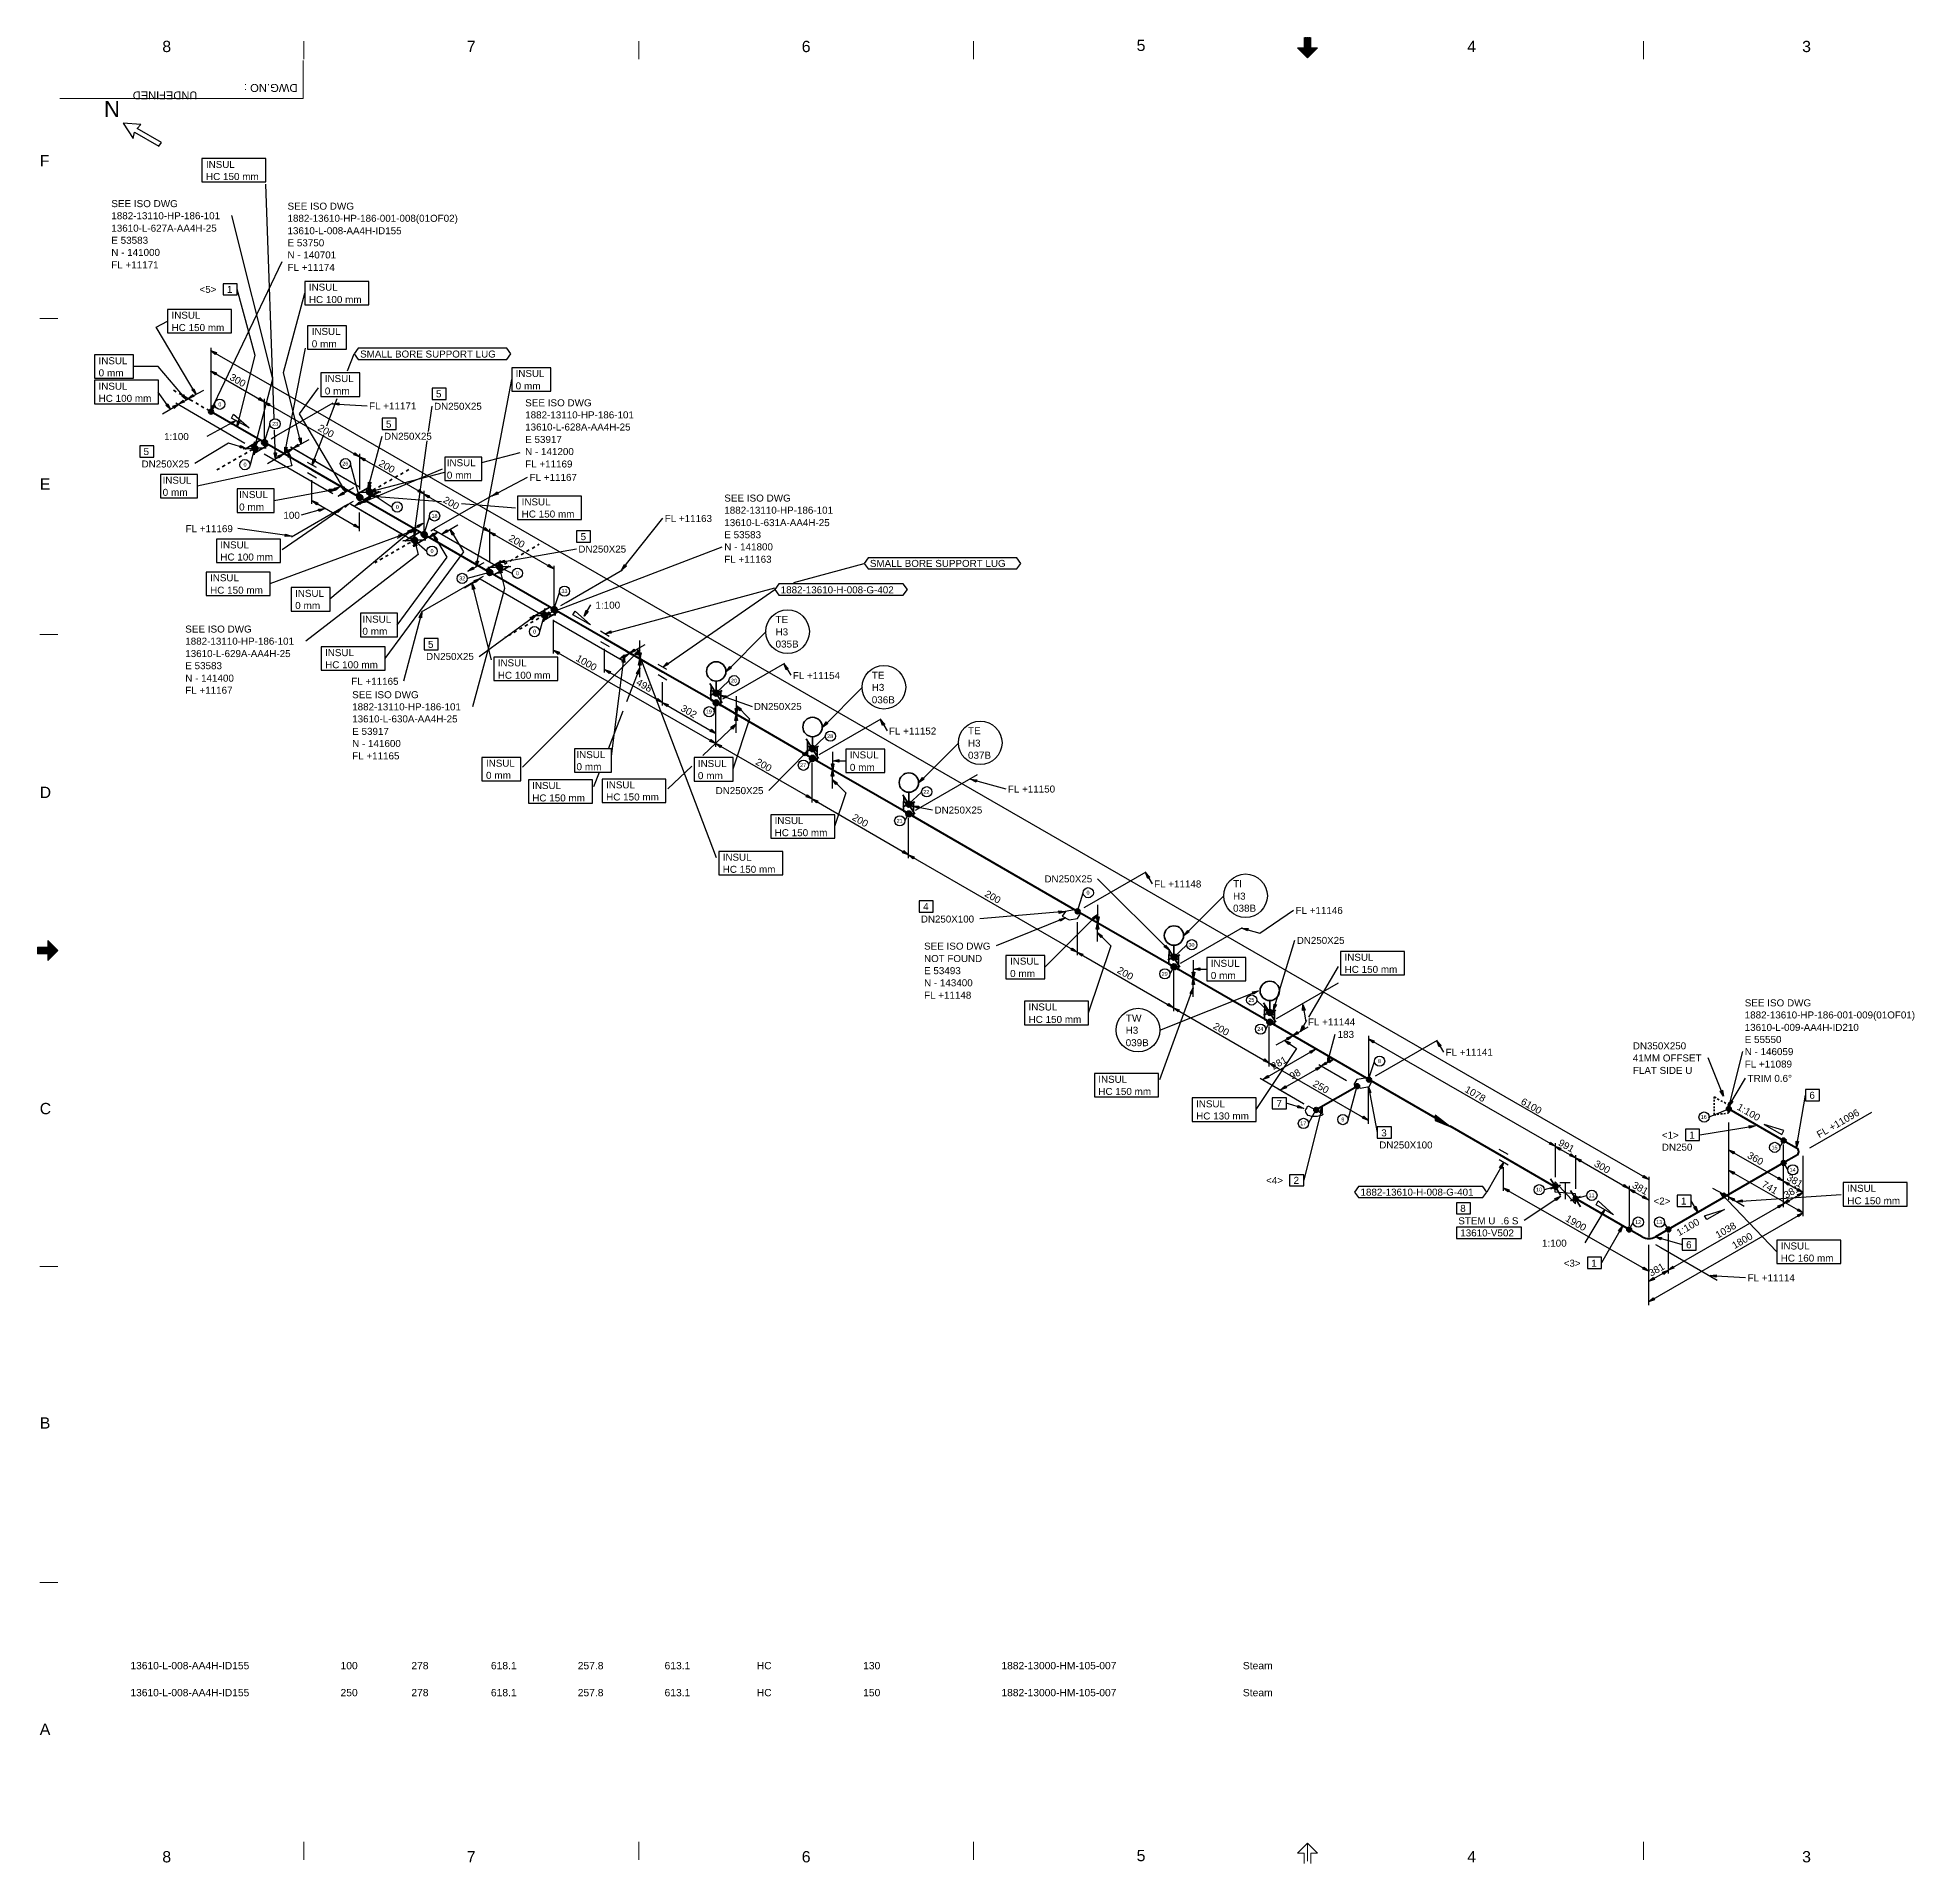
# Model space of a CAD drawing. Header units: inches. Extents: x 18 to 823, y 11 to 584.
# Drawn here: x 18 to 607, y 11 to 584 of the extents above; entities that cross this region are included whole.
import ezdxf
from ezdxf.enums import TextEntityAlignment as Align
from ezdxf.xclip import XClip

# ---------------------------------------------------------------- set-up
doc = ezdxf.new("R2010")
doc.units = ezdxf.units.IN
doc.header["$MEASUREMENT"] = 0
doc.header["$XCLIPFRAME"] = 0
for name, color, linetype in [('1882-13610-HP-186-001-008(02OF02)_MODEL-EMBED 1_DWG$0$Default', 7, 'Continuous'), ('BG 0 -1', 7, 'Continuous'), ('DIMLINES', 7, 'Continuous'), ('DIMTEXT', 7, 'Continuous'), ('FITTINGS', 7, 'Continuous'), ('FRAME', 7, 'Continuous'), ('ISOTEXT', 7, 'Continuous'), ('PIPE', 7, 'Continuous'), ('WELDS', 7, 'Continuous')]:
    doc.layers.add(name, color=color, linetype=linetype)
doc.styles.add('1882-13610-HP-186-001-008(02OF02)_MODEL-EMBED 1_DWG$0$Arial', font='arial.ttf')
doc.styles.add('Arial', font='arial.ttf')

msp = doc.modelspace()

# ---------------------------------------------------------------- texts
at = {"layer": 'BG 0 -1', "color": 7, "style": 'Arial', "width": 1.008516}
for s, p in [('8', (58.68, 581.12)), ('7', (154.26, 581.12)), ('6', (259.39, 581.12)), ('5', (364.51, 581.46)), ('4', (468.28, 581.12)), ('3', (573.41, 581.12)), ('8', (58.68, 13.03)), ('7', (154.26, 13.05)), ('6', (259.39, 13.05)), ('5', (364.51, 13.39)), ('4', (468.28, 13.05)), ('3', (573.41, 13.05))]:
    msp.add_text(s, height=3.54, dxfattribs=at).set_placement(p, align=Align.MIDDLE)
at = {"layer": 'BG 0 -1', "color": 4, "style": 'Arial', "width": 1.010263}
msp.add_text('DWG.NO : ', height=2.5, rotation=180, dxfattribs=at).set_placement((99.75, 568.1), align=Align.MIDDLE_LEFT)
at = {"layer": 'BG 0 -1', "color": 7, "style": 'Arial'}
for s, height, width, p in [('F', 3.54, 0.993934, (18.84, 543.5)), ('E', 3.54, 1.004063, (18.84, 442.02)), ('D', 3.54, 0.992063, (18.84, 345.28)), ('C', 3.54, 0.992063, (18.84, 246.06)), ('B ', 3.537, 1.005373, (18.84, 147.39)), ('A', 3.54, 1.004063, (18.84, 51.29))]:
    msp.add_text(s, height=height, dxfattribs=dict(at, width=width)).set_placement(p)
at = {"layer": 'CP', "color": 4, "style": 'Arial', "width": 1.008516}
for s, rotation, p in [('498', 330.20078, (205.81, 380.96)), ('281', 29.8937, (406.11, 259.91)), ('98', 29.86234, (411.89, 256.8)), ('991', 330.4077, (495.24, 236.47)), ('381', 330.25512, (518.44, 223.2)), ('381', 329.69732, (566.95, 225.54)), ('381', 29.42746, (566.99, 219.53)), ('381', 29.42746, (524.59, 195.05))]:
    msp.add_text(s, height=2.2, rotation=rotation, dxfattribs=at).set_placement(p)
at = {"layer": 'DIMLINES', "color": 2, "style": 'Arial'}
for s, width, p in [('INSUL', 0.999439, (71, 543)), ('HC 150 mm', 1.010172, (71, 539.2)), ('INSUL', 0.999439, (103.3, 504.5)), ('HC 100 mm', 1.010172, (103.3, 500.6)), ('INSUL', 0.999439, (60.2, 495.7)), ('HC 150 mm', 1.010172, (60.2, 491.8)), ('INSUL', 0.999439, (104.2, 490.6)), ('INSUL', 0.999439, (37.3, 481.4)), ('0 mm', 1.021552, (104.2, 486.7)), ('0 mm', 1.021552, (37.3, 477.6)), ('INSUL', 0.999439, (108.3, 475.8)), ('INSUL', 0.999439, (168.2, 477.4)), ('HC 100 mm', 1.010172, (37.3, 469.6)), ('INSUL', 0.999439, (37.3, 473.4)), ('0 mm', 1.021552, (108.3, 471.9)), ('0 mm', 1.021552, (168.2, 473.5)), ('INSUL', 0.999439, (146.6, 449.4)), ('0 mm', 1.021552, (57.4, 440.1)), ('INSUL', 0.999439, (57.4, 443.9)), ('0 mm', 1.021552, (146.6, 445.5)), ('0 mm', 1.021552, (81.4, 435.5)), ('INSUL', 0.999439, (81.4, 439.4)), ('INSUL', 0.999439, (170.1, 437.1)), ('HC 150 mm', 1.010172, (170.1, 433.3)), ('INSUL', 0.999439, (75.5, 423.6)), ('HC 100 mm', 1.010172, (75.5, 419.8)), ('INSUL', 0.999439, (72.3, 413.3)), ('HC 150 mm', 1.010172, (72.3, 409.4)), ('0 mm', 1.021552, (99, 404.6)), ('INSUL', 0.999439, (99, 408.4)), ('INSUL', 0.999439, (120.1, 400.3)), ('0 mm', 1.021552, (120.1, 396.5)), ('INSUL', 0.999439, (108.4, 389.8)), ('HC 100 mm', 1.010172, (108.4, 386)), ('HC 100 mm', 1.010172, (162.6, 382.7)), ('INSUL', 0.999439, (162.6, 386.6)), ('INSUL', 0.999439, (187.3, 357.8)), ('INSUL', 0.999439, (273.1, 357.7)), ('0 mm', 1.021552, (158.9, 351.3)), ('INSUL', 0.999439, (158.9, 355.1)), ('0 mm', 1.021552, (187.3, 354)), ('INSUL', 0.999439, (225.4, 355)), ('0 mm', 1.021552, (273.1, 353.8)), ('INSUL', 0.999439, (173.4, 348.1)), ('INSUL', 0.999439, (196.6, 348.3)), ('0 mm', 1.021552, (225.4, 351.2)), ('HC 150 mm', 1.010172, (173.4, 344.2)), ('HC 150 mm', 1.010172, (196.6, 344.5)), ('INSUL', 0.999439, (249.5, 337.1)), ('HC 150 mm', 1.010172, (249.5, 333.3)), ('HC 150 mm', 1.010172, (233.2, 321.8)), ('INSUL', 0.999439, (233.2, 325.6)), ('INSUL', 0.999439, (323.4, 293)), ('INSUL', 0.999439, (428.4, 294.2)), ('0 mm', 1.021552, (323.4, 289.1)), ('0 mm', 1.021552, (386.4, 288.5)), ('INSUL', 0.999439, (386.4, 292.3)), ('HC 150 mm', 1.010172, (428.4, 290.4)), ('HC 150 mm', 1.010172, (329.2, 274.7)), ('INSUL', 0.999439, (329.2, 278.6)), ('HC 150 mm', 1.010172, (351.1, 252.1)), ('INSUL', 0.999439, (351.1, 255.9)), ('INSUL', 0.999439, (381.8, 248.2)), ('HC 130 mm', 1.010172, (381.8, 244.4)), ('INSUL', 0.999439, (586.2, 221.7)), ('HC 150 mm', 1.010172, (586.2, 217.8)), ('HC 160 mm', 1.010172, (565.3, 199.8)), ('INSUL', 0.999439, (565.3, 203.6))]:
    msp.add_text(s, height=2.2, dxfattribs=dict(at, width=width)).set_placement(p)
at = {"layer": 'DIMTEXT', "color": 2, "style": 'Arial', "width": 1.008516}
for s, rotation, p in [('300', 330, (78.2, 476.7)), ('200', 330, (105.9, 460.8)), ('200', 330, (125, 449.7)), ('200', 330, (145.2, 438.2)), ('200', 330, (165.8, 426.2)), ('1000', 330, (186.9, 388.5)), ('302', 330, (219.8, 372.8)), ('200', 330, (243.3, 356)), ('200', 330, (273.6, 338.6)), ('200', 330, (315.2, 314.6)), ('200', 330, (356.8, 290.6)), ('200', 330, (386.9, 273.1)), ('250', 330, (418.2, 255)), ('1078', 330, (465.9, 253.2)), ('6100', 330, (483.5, 249.4)), ('300', 330, (506.5, 229.9)), ('360', 330, (554.6, 232.5)), ('741', 330, (559.1, 223.4)), ('1900', 330, (497.5, 212.7)), ('1038', 30, (545.6, 207)), ('1800', 30, (550.8, 203.7))]:
    msp.add_text(s, height=2.2, rotation=rotation, dxfattribs=at).set_placement(p)
for s, p in [('100', (95.3, 432.9)), ('183', (426.2, 270))]:
    msp.add_text(s, height=2.2, dxfattribs=at).set_placement(p)
at = {"layer": 'FRAME', "color": 2, "style": 'Arial', "width": 0.995787}
msp.add_text('UNDEFINED', height=2.5, rotation=180, dxfattribs=at).set_placement((68.3, 567))
at = {"layer": 'FRAME', "color": 2, "style": 'Arial', "width": 0.992063}
msp.add_text('N', height=5, dxfattribs=at).set_placement((39, 559))
at = {"layer": 'ISOTEXT', "color": 2, "style": 'Arial'}
for s, height, width, p in [('SEE ISO DWG', 2.2, 1.00983, (41.3, 530.7)), ('SEE ISO DWG', 2.2, 1.00983, (96.6, 529.9)), ('13610-L-627A-AA4H-25', 2.2, 1.003255, (41.3, 523)), ('1882-13110-HP-186-101', 2.2, 1.003951, (41.3, 526.9)), ('1882-13610-HP-186-001-008(01OF02)', 2.2, 1.003206, (96.6, 526.1)), ('13610-L-008-AA4H-ID155', 2.2, 1.002891, (96.6, 522.2)), ('E 53583', 2.2, 1.007719, (41.3, 519.2)), ('E 53750', 2.2, 1.007719, (96.6, 518.4)), ('N - 141000', 2.2, 1.004313, (41.3, 515.4)), ('FL +11171', 2.2, 1.004042, (41.3, 511.5)), ('N - 140701', 2.2, 1.004313, (96.6, 514.6)), ('FL +11174', 2.2, 1.004042, (96.6, 510.7)), ('<5>', 2.2, 0.993892, (69, 503.8)), ('1', 2.2, 1.008516, (77.6, 503.8)), ('SMALL BORE SUPPORT LUG', 2.2, 1.0017, (119.4, 483.5)), ('5', 2.2, 1.008516, (143.2, 471)), ('0', 1.2, 1.008516, (74.9, 468.2)), ('FL +11171', 2.2, 1.004042, (122.2, 467.2)), ('DN250X25', 2.2, 0.996682, (142.6, 467.1)), ('SEE ISO DWG', 2.2, 1.00983, (171.2, 468.2)), ('1882-13110-HP-186-101', 2.2, 1.003951, (171.2, 464.4)), (' 1:100', 2.2, 1.008516, (57, 457.6)), ('23', 1.2, 1.008516, (91.8, 462.1)), ('DN250X25', 2.2, 0.996682, (126.9, 457.7)), ('5', 2.2, 1.008516, (127.5, 461.5)), ('13610-L-628A-AA4H-25', 2.2, 1.003255, (171.2, 460.6)), ('5', 2.2, 1.008516, (51.4, 452.9)), ('E 53917', 2.2, 1.007719, (171.2, 456.7)), ('N - 141200', 2.2, 1.004313, (171.2, 452.9)), ('DN250X25', 2.2, 0.996682, (50.8, 449)), ('0', 1.2, 1.008516, (82.8, 449.3)), ('26', 1.2, 1.008516, (113.8, 449.6)), ('FL +11169', 2.2, 1.004042, (171.2, 449)), ('FL +11167', 2.2, 1.004042, (172.6, 444.8)), ('0', 1.2, 1.008516, (130.6, 436)), ('SEE ISO DWG', 2.2, 1.00983, (233.7, 438.3)), ('1882-13110-HP-186-101', 2.2, 1.003951, (233.7, 434.5)), ('FL +11169', 2.2, 1.004042, (64.6, 428.7)), ('18', 1.2, 1.008516, (141.8, 433.2)), ('FL +11163', 2.2, 1.004042, (215, 431.9)), ('13610-L-631A-AA4H-25', 2.2, 1.003255, (233.7, 430.6)), ('DN250X25', 2.2, 0.996682, (187.9, 422.3)), ('5', 2.2, 1.008516, (188.6, 426.2)), ('E 53583', 2.2, 1.007719, (233.7, 426.8)), ('N - 141800', 2.2, 1.004313, (233.7, 423)), ('0', 1.2, 1.008516, (141.5, 422.2)), ('FL +11163', 2.2, 1.004042, (233.7, 419.1)), ('SMALL BORE SUPPORT LUG', 2.2, 1.0017, (279.4, 417.8)), ('32', 1.2, 1.008516, (150.5, 413.6)), ('0', 1.2, 1.008516, (168.3, 415.2)), ('33', 1.2, 1.008516, (182.6, 409.6)), (' 1:100', 2.2, 1.008516, (192.4, 404.7)), ('1882-13610-H-008-G-402', 2.2, 1.003095, (251.4, 409.5)), ('TE', 2.2, 1.011406, (249.8, 400.2)), ('SEE ISO DWG', 2.2, 1.00983, (64.5, 397.2)), ('1882-13110-HP-186-101', 2.2, 1.003951, (64.5, 393.4)), ('0', 1.2, 1.008516, (173.7, 396.9)), ('035B', 2.2, 1.007244, (249.8, 392.5)), ('H3', 2.2, 0.99922, (249.8, 396.3)), ('13610-L-629A-AA4H-25', 2.2, 1.003255, (64.5, 389.5)), ('DN250X25', 2.2, 0.996682, (140.1, 388.6)), ('5', 2.2, 1.008516, (140.7, 392.4)), ('E 53583', 2.2, 1.007719, (64.5, 385.7)), ('N - 141400', 2.2, 1.004313, (64.5, 381.8)), ('FL +11165', 2.2, 1.004042, (116.6, 380.8)), ('FL +11154', 2.2, 1.004042, (255.2, 382.6)), ('TE', 2.2, 1.011406, (280, 382.7)), ('FL +11167', 2.2, 1.004042, (64.5, 378)), ('SEE ISO DWG', 2.2, 1.00983, (116.9, 376.6)), ('20', 1.2, 1.008516, (235.8, 381.5)), ('036B', 2.2, 1.007244, (280, 375)), ('H3', 2.2, 0.99922, (280, 378.9)), ('13610-L-630A-AA4H-25', 2.2, 1.003255, (116.9, 369)), ('1882-13110-HP-186-101', 2.2, 1.003951, (116.9, 372.8)), ('19', 1.2, 1.008516, (227.9, 371.8)), ('DN250X25', 2.2, 0.996682, (243, 372.9)), ('E 53917', 2.2, 1.007719, (116.9, 365.1)), ('28', 1.2, 1.008516, (266, 364.1)), ('FL +11152', 2.2, 1.004042, (285.4, 365.2)), ('TE', 2.2, 1.011406, (310.2, 365.3)), ('N - 141600', 2.2, 1.004313, (116.9, 361.3)), ('FL +11165', 2.2, 1.004042, (116.9, 357.4)), ('037B', 2.2, 1.007244, (310.2, 357.6)), ('H3', 2.2, 0.99922, (310.2, 361.4)), ('27', 1.2, 1.008516, (257.5, 355)), ('DN250X25', 2.2, 0.996682, (231, 346.5)), ('22', 1.2, 1.008516, (296.2, 346.6)), ('FL +11150', 2.2, 1.004042, (322.7, 347)), ('DN250X25', 2.2, 0.996682, (299.7, 340.4)), ('21', 1.2, 1.008516, (287.8, 337.5)), ('DN250X25', 2.2, 0.996682, (334.2, 318.8)), ('FL +11148', 2.2, 1.004042, (368.6, 317.2)), ('TI', 2.2, 1.016011, (393.4, 317.3)), ('4', 2.2, 1.008516, (296.1, 310.1)), ('0', 1.2, 1.008516, (347.4, 315)), ('H3', 2.2, 0.99922, (393.4, 313.4)), ('DN250X100', 2.2, 0.99789, (295.4, 306.2)), ('038B', 2.2, 1.007244, (393.4, 309.6)), ('FL +11146', 2.2, 1.004042, (413, 308.9)), ('DN250X25', 2.2, 0.996682, (413.4, 299.5)), ('SEE ISO DWG', 2.2, 1.00983, (296.4, 297.7)), ('NOT FOUND', 2.2, 0.998145, (296.4, 293.8)), ('30', 1.2, 1.008516, (379.4, 298.6)), ('E 53493', 2.2, 1.007719, (296.4, 290)), ('29', 1.2, 1.008516, (371, 289.5)), ('N - 143400', 2.2, 1.004313, (296.4, 286.2)), ('FL +11148', 2.2, 1.004042, (296.4, 282.3)), ('TW', 2.2, 1.041395, (359.7, 275.1)), ('25', 1.2, 1.008516, (398.2, 281.3)), ('SEE ISO DWG', 2.2, 1.00983, (554, 279.9)), ('1882-13610-HP-186-001-009(01OF01)', 2.2, 1.003206, (554, 276.1)), ('H3', 2.2, 0.99922, (359.7, 271.3)), ('24', 1.2, 1.008516, (401, 272.2)), ('FL +11144', 2.2, 1.004042, (416.9, 273.9)), ('13610-L-009-AA4H-ID210', 2.2, 1.002891, (554, 272.2)), ('039B', 2.2, 1.007244, (359.7, 267.4)), ('FL +11141', 2.2, 1.004042, (460.1, 264.4)), ('DN350X250', 2.2, 0.99789, (518.9, 266.4)), ('E 55550', 2.2, 1.007719, (554, 268.4)), ('N - 146059', 2.2, 1.004313, (554, 264.6)), ('8', 1.2, 1.008516, (438.9, 262.1)), ('41MM OFFSET', 2.2, 1.000983, (518.9, 262.6)), ('FLAT SIDE U', 2.2, 1.002751, (518.9, 258.7)), ('FL +11089', 2.2, 1.004042, (554, 260.7)), ('TRIM 0.6°', 2.2, 1.00446, (554.9, 256.2)), ('7', 2.2, 1.008516, (407, 248.3)), ('6', 2.2, 1.008516, (574.3, 250.9)), ('17', 1.2, 1.008516, (414.5, 242.6)), ('9', 1.2, 1.008516, (427.4, 243.8)), ('16', 1.2, 1.008516, (540.2, 244.6)), ('DN250X100', 2.2, 0.99789, (439.3, 235.3)), ('3', 2.2, 1.008516, (439.9, 239.1)), ('<1>', 2.2, 0.993892, (528, 238.4)), ('DN250', 2.2, 1.000881, (528, 234.6)), ('1', 2.2, 1.008516, (536.6, 238.4)), ('15', 1.2, 1.008516, (562.4, 235)), ('<4>', 2.2, 0.993892, (403.8, 224.2)), ('2', 2.2, 1.008516, (412.4, 224.2)), ('14', 1.2, 1.008516, (568.1, 228)), ('1882-13610-H-008-G-401', 2.2, 1.003095, (433.4, 220.5)), ('10', 1.2, 1.008516, (488.5, 221.8)), ('11', 1.2, 1.008516, (505, 220)), ('<2>', 2.2, 0.993892, (525.4, 217.7)), ('1', 2.2, 1.008516, (534, 217.7)), ('STEM U  .6 S', 2.2, 1.003776, (464.1, 211.5)), ('8', 2.2, 1.008516, (464.7, 215.4)), ('12', 1.2, 1.008516, (519.6, 211.6)), ('13', 1.2, 1.008516, (526.2, 211.6)), ('13610-V502', 2.2, 1.006335, (464.7, 207.7)), (' 1:100', 2.2, 1.008516, (489.5, 204.5)), ('6', 2.2, 1.008516, (535.6, 204)), ('<3>', 2.2, 0.993892, (497.2, 198.2)), ('1', 2.2, 1.008516, (505.8, 198.2)), ('FL +11114', 2.2, 1.004042, (554.9, 193.6))]:
    msp.add_text(s, height=height, dxfattribs=dict(at, width=width)).set_placement(p)
for s, rotation, width, p in [(' 1:100', 330, 1.008516, (550.6, 248.1)), ('FL +11096', 30, 1.004042, (577.4, 238.5)), (' 1:100', 30, 1.008516, (532.6, 207.3))]:
    msp.add_text(s, height=2.2, rotation=rotation, dxfattribs=dict(at, width=width)).set_placement(p)

# ---------------------------------------------------------------- blocks, each defined once
blk = doc.blocks.new('1882-13610-HP-186-001-008(02OF02)_MODEL-EMBED 1_DWG')
at = {"layer": '1882-13610-HP-186-001-008(02OF02)_MODEL-EMBED 1_DWG$0$Default', "color": 4, "style": '1882-13610-HP-186-001-008(02OF02)_MODEL-EMBED 1_DWG$0$Arial'}
for s, width, p in [('13610-L-008-AA4H-ID155', 1.002891, (0.84302, -0.115628)), ('100', 1.008516, (3.43979, -0.115628)), ('278', 1.008516, (4.31479, -0.115628)), ('618.1 ', 1.008516, (5.29826, -0.115628)), ('257.8 ', 1.008516, (6.371177, -0.115628)), ('613.1 ', 1.008516, (7.444094, -0.115628)), ('HC', 0.992063, (8.5857, -0.115628)), ('130', 1.008516, (9.898125, -0.115628)), ('1882-13000-HM-105-007', 1.00296, (11.607138, -0.115628)), ('Steam', 1.013128, (14.590457, -0.115628)), ('13610-L-008-AA4H-ID155', 1.002891, (0.84302, -0.448962)), ('250', 1.008516, (3.43979, -0.448962)), ('618.1 ', 1.008516, (5.29826, -0.448962)), ('257.8 ', 1.008516, (6.371177, -0.448962)), ('613.1 ', 1.008516, (7.444094, -0.448962)), ('HC', 0.992063, (8.5857, -0.448962)), ('150', 1.008516, (9.898125, -0.448962)), ('1882-13000-HM-105-007', 1.00296, (11.607138, -0.448962)), ('Steam', 1.013128, (14.590457, -0.448962))]:
    blk.add_text(s, height=0.090278, dxfattribs=dict(at, width=width)).set_placement(p, align=Align.TOP_LEFT)
at = {"layer": '1882-13610-HP-186-001-008(02OF02)_MODEL-EMBED 1_DWG$0$Default', "color": 7, "style": '1882-13610-HP-186-001-008(02OF02)_MODEL-EMBED 1_DWG$0$Arial', "width": 1.008516}
blk.add_text('278', height=0.090278, dxfattribs=at).set_placement((4.31479, -0.448962), align=Align.TOP_LEFT)

# ---------------------------------------------------------------- hatches: boundary and pattern name
at = {"layer": 'DIMLINES', "linetype": 'Continuous'}
for points in [[(74.28, 485.08), (72.44, 485.72), (73.88, 484.44)], [(74.28, 478.68), (72.44, 479.32), (73.88, 478.04)], [(63.4, 471.4), (64.92, 470.2), (63.96, 471.88)], [(66.84, 471.88), (65.4, 470.6), (67.24, 471.24)], [(66.6, 473.32), (67.88, 471.88), (67.24, 473.72)], [(58.44, 468.6), (59.88, 467.24), (59.08, 469)], [(61, 467.56), (62.44, 468.84), (60.6, 468.2)], [(63.8, 470.12), (62.36, 468.84), (64.2, 469.48)], [(87.48, 470.28), (89.32, 469.64), (87.88, 470.92)], [(91.08, 469), (89.24, 469.64), (90.68, 468.36)], [(96.76, 454.6), (95.32, 453.32), (97.16, 453.96)], [(95.8, 455.4), (95.8, 453.48), (96.52, 455.32)], [(97, 453.8), (98.44, 455.08), (96.6, 454.44)], [(97, 453.8), (98.44, 455.08), (96.6, 454.44)], [(97.64, 452.28), (96.84, 454.04), (96.92, 452.12)], [(99.8, 456.36), (98.36, 455.08), (100.2, 455.72)], [(100.12, 458.12), (100.92, 456.36), (100.84, 458.28)], [(92.36, 453.64), (92.84, 451.72), (93.16, 453.64)], [(93.96, 452.04), (95.4, 453.32), (93.56, 452.68)], [(117.4, 453), (119.24, 452.36), (117.8, 453.64)], [(121, 451.72), (119.16, 452.36), (120.6, 451.08)], [(109.8, 441.48), (111.64, 442.2), (109.72, 442.2)], [(111.48, 442.6), (110.04, 441.32), (111.88, 441.96)], [(111.64, 441.8), (113.08, 443.08), (111.24, 442.44)], [(113.64, 442.68), (114.92, 441.24), (114.28, 443.08)], [(137.56, 441.4), (139.4, 440.76), (137.96, 442.04)], [(106.12, 437.96), (104.28, 438.6), (105.72, 437.32)], [(106.52, 435.24), (108.28, 436.12), (106.36, 435.96)], [(113.96, 441.24), (112.52, 439.96), (114.36, 440.6)], [(114.92, 436.44), (116.36, 437.72), (114.52, 437.08)], [(119.16, 438.2), (117.72, 436.92), (119.56, 437.56)], [(119.32, 437.4), (120.76, 438.68), (118.92, 438.04)], [(120.92, 438.84), (119.32, 437.72), (121.24, 438.12)], [(122.2, 439.96), (120.76, 438.68), (122.6, 439.32)], [(125.16, 440.28), (123.24, 440.04), (125.08, 439.48)], [(141.16, 440.12), (139.32, 440.76), (140.76, 439.48)], [(117.4, 430.6), (119.24, 429.96), (117.8, 431.24)], [(137.72, 430.2), (139.16, 431.48), (137.32, 430.84)], [(158.2, 429.48), (160.04, 428.84), (158.6, 430.12)], [(131.8, 427.16), (133.48, 428.2), (131.56, 427.88)], [(134.76, 428.52), (136.2, 429.8), (134.36, 429.16)], [(135.4, 428.52), (136.6, 430.04), (134.92, 429.08)], [(142.36, 428.36), (140.92, 427.08), (142.76, 427.72)], [(142.44, 427.48), (143.88, 428.76), (142.04, 428.12)], [(143.72, 426.44), (142.44, 427.88), (143.08, 426.04)], [(146.52, 429.4), (145.08, 428.12), (146.92, 428.76)], [(148.92, 428.12), (147.64, 429.56), (148.28, 427.72)], [(161.8, 428.2), (159.96, 428.84), (161.4, 427.56)], [(155.8, 419.64), (155.8, 417.72), (156.52, 419.56)], [(178.36, 417.88), (180.2, 417.24), (178.76, 418.52)], [(154.68, 417.72), (153.24, 416.44), (155.08, 417.08)], [(155.4, 410.92), (154.6, 412.68), (154.68, 410.76)], [(155.64, 412.92), (157.08, 414.2), (155.24, 413.56)], [(181.96, 391), (180.12, 391.64), (181.56, 390.36)], [(202.28, 390.2), (200.84, 388.92), (202.68, 389.56)], [(202.44, 387.8), (202.28, 389.72), (201.64, 387.88)], [(202.52, 389.4), (203.96, 390.68), (202.12, 390.04)], [(205.32, 391.96), (203.88, 390.68), (205.72, 391.32)], [(206.12, 390.2), (207.24, 391.8), (205.64, 390.68)], [(207.4, 390.36), (206.36, 392.04), (206.68, 390.12)], [(207.56, 387), (207.16, 388.92), (206.76, 387)], [(206.84, 390.84), (207.24, 388.92), (207.64, 390.84)], [(197.96, 385), (196.12, 385.64), (197.56, 384.36)], [(206.84, 384.12), (207.16, 386.04), (206.12, 384.36)], [(212.44, 375.88), (214.28, 375.24), (212.84, 376.52)], [(216.04, 374.6), (214.2, 375.24), (215.64, 373.96)], [(237.8, 369.56), (237.4, 371.48), (237, 369.56)], [(237.08, 373.4), (237.48, 371.48), (237.88, 373.4)], [(239.08, 373.16), (237.48, 374.28), (238.6, 372.68)], [(229.24, 366.2), (231.08, 365.56), (229.64, 366.84)], [(236.28, 366.92), (237.4, 368.52), (235.72, 367.48)], [(229.16, 363), (231, 362.36), (229.56, 363.64)], [(232.84, 361.72), (231, 362.36), (232.44, 361.08)], [(268.04, 352.12), (267.64, 354.04), (267.24, 352.12)], [(267.32, 355.96), (267.72, 354.04), (268.12, 355.96)], [(269.64, 357.32), (267.72, 356.92), (269.64, 356.52)], [(269.24, 349.96), (267.64, 351.08), (268.76, 349.48)], [(259.4, 345.64), (261.24, 345), (259.8, 346.28)], [(263.08, 344.36), (261.24, 345), (262.68, 343.72)], [(289.64, 328.12), (291.48, 327.48), (290.04, 328.76)], [(293.32, 326.84), (291.48, 327.48), (292.92, 326.2)], [(349.8, 307.24), (350.92, 308.84), (349.32, 307.72)], [(350.52, 307.96), (350.92, 306.04), (351.32, 307.96)], [(351.24, 304.12), (350.84, 306.04), (350.44, 304.12)], [(352.44, 301.96), (350.84, 303.08), (351.96, 301.48)], [(342.6, 297.56), (344.44, 296.92), (343, 298.2)], [(346.28, 296.28), (344.44, 296.92), (345.88, 295.64)], [(380.6, 290.6), (381, 288.68), (381.4, 290.6)], [(382.92, 291.96), (381, 291.56), (382.92, 291.16)], [(380.6, 283.8), (380.92, 285.72), (379.88, 284.04)], [(381.32, 286.76), (380.92, 288.68), (380.52, 286.76)], [(372.84, 280.12), (374.68, 279.48), (373.24, 280.76)], [(376.52, 278.84), (374.68, 279.48), (376.12, 278.2)], [(413.48, 271.96), (412.04, 270.68), (413.88, 271.32)], [(415.16, 273.88), (414.52, 272.04), (415.8, 273.48)], [(411.32, 268.52), (409.48, 269.24), (410.84, 267.88)], [(410.68, 269.4), (412.12, 270.68), (410.28, 270.04)], [(417.88, 265.16), (419.32, 266.44), (417.48, 265.8)], [(437.72, 269.08), (435.88, 269.72), (437.32, 268.44)], [(402.92, 262.76), (404.76, 262.12), (403.32, 263.4)], [(406.6, 261.48), (404.76, 262.12), (406.2, 260.84)], [(419.8, 259.88), (421.24, 261.16), (419.4, 260.52)], [(422.44, 262.36), (421.16, 261.24), (422.76, 261.8)], [(423.24, 264.12), (423.08, 262.2), (423.96, 263.96)], [(423.64, 262.2), (424.92, 263.32), (423.32, 262.76)], [(404.2, 258.2), (402.76, 256.92), (404.6, 257.56)], [(409.72, 255), (408.28, 253.72), (410.12, 254.36)], [(434.04, 244.76), (435.88, 244.12), (434.44, 245.4)], [(492.68, 236.68), (494.52, 236.04), (493.08, 237.32)], [(496.28, 235.4), (494.44, 236.04), (495.88, 234.76)], [(499.08, 233), (500.92, 232.36), (499.48, 233.64)], [(502.68, 231.72), (500.84, 232.36), (502.28, 231.08)], [(550.76, 234.28), (548.92, 234.92), (550.36, 233.64)], [(515.88, 223.32), (517.72, 222.68), (516.28, 223.96)], [(522.04, 226.2), (523.88, 225.56), (522.44, 226.84)], [(550.76, 227.88), (548.92, 228.52), (550.36, 227.24)], [(564.36, 225.64), (566.2, 225), (564.76, 226.28)], [(567.96, 224.44), (566.12, 225.08), (567.56, 223.8)], [(480.04, 222.36), (478.2, 223), (479.64, 221.72)], [(519.48, 222.04), (517.64, 222.68), (519.08, 221.4)], [(521.96, 219.8), (523.8, 219.16), (522.36, 220.44)], [(548.04, 220.28), (546.44, 221.4), (547.48, 219.72)], [(547.16, 220.76), (549, 220.12), (547.56, 221.4)], [(550.76, 219.48), (548.92, 220.12), (550.36, 218.84)], [(553.24, 219.16), (551.32, 218.68), (553.24, 218.44)], [(567.56, 219.24), (566.12, 217.96), (567.96, 218.6)], [(570.44, 222.12), (572.28, 221.48), (570.84, 222.76)], [(570.92, 220.2), (572.36, 221.48), (570.52, 220.84)], [(564.76, 216.68), (566.2, 217.96), (564.36, 217.32)], [(570.52, 215.72), (572.36, 215.08), (570.92, 216.36)], [(570.92, 213.8), (572.36, 215.08), (570.52, 214.44)], [(522.04, 197.4), (523.88, 196.76), (522.44, 198.04)], [(525.24, 194.84), (523.8, 193.56), (525.64, 194.2)], [(528.6, 195.8), (530.04, 197.08), (528.2, 196.44)], [(531.4, 198.36), (529.96, 197.08), (531.8, 197.72)], [(525.24, 188.44), (523.8, 187.16), (525.64, 187.8)]]:
    msp.add_hatch(color=2, dxfattribs=at).paths.add_polyline_path(points)
at = {"layer": 'ISOTEXT', "linetype": 'Continuous'}
for points in [[(72.92, 468.52), (72.44, 466.6), (73.64, 468.12)], [(112.68, 469.24), (110.76, 469), (112.68, 468.52)], [(78.92, 462.44), (80.44, 463.72), (78.6, 463.16)], [(80.92, 463.64), (80.84, 461.72), (81.64, 463.48)], [(81.72, 455.16), (83.64, 455), (81.88, 455.88)], [(86.28, 457), (86.2, 455.08), (87.08, 456.84)], [(104.68, 451.72), (104.36, 449.8), (105.4, 451.48)], [(122.04, 444.44), (121.96, 442.52), (122.84, 444.28)], [(123.96, 442.2), (122.2, 441.32), (124.12, 441.4)], [(162.36, 441.32), (160.84, 440.12), (162.68, 440.68)], [(95.88, 427.32), (97.8, 427.4), (95.96, 428.04)], [(136.28, 429.56), (136.36, 427.64), (137, 429.48)], [(137.24, 424.44), (136.44, 426.2), (136.52, 424.28)], [(164.68, 419.88), (162.84, 419.16), (164.76, 419.08)], [(202.36, 418.52), (201.48, 416.76), (203, 418.04)], [(163.96, 416.04), (163.16, 417.8), (163.24, 415.88)], [(138.68, 401.8), (138.76, 403.72), (137.88, 401.96)], [(173.24, 401.24), (174.52, 402.68), (172.76, 401.88)], [(178.76, 403.72), (177.08, 402.68), (179, 403)], [(190.36, 404.2), (189.72, 402.36), (191, 403.8)], [(198.04, 397.72), (196.28, 396.84), (198.2, 397)], [(215.72, 387.8), (214.36, 386.36), (216.12, 387.16)], [(235.48, 386.6), (234.36, 385), (235.96, 386.12)], [(253.8, 385.88), (252.52, 387.32), (253.16, 385.48)], [(234.28, 377.32), (232.36, 377.56), (234.04, 376.6)], [(265.72, 369.16), (264.6, 367.56), (266.2, 368.68)], [(284.04, 368.44), (282.76, 369.88), (283.4, 368.04)], [(258.84, 358.52), (259.88, 360.12), (258.28, 359)], [(295.96, 351.72), (294.84, 350.12), (296.44, 351.24)], [(312.92, 351), (311, 351.16), (312.76, 350.28)], [(294.76, 342.68), (292.84, 342.68), (294.68, 341.96)], [(367.24, 320.44), (365.96, 321.88), (366.6, 320.04)], [(338.84, 309.08), (340.68, 309.64), (338.76, 309.88)], [(339.24, 306.6), (340.84, 307.64), (338.92, 307.24)], [(379.16, 303.72), (378.04, 302.12), (379.64, 303.24)], [(398.12, 304.28), (396.2, 304.44), (397.96, 303.56)], [(371.72, 298.6), (373.32, 297.48), (372.2, 299.08)], [(399.8, 283.72), (401.4, 284.76), (399.48, 284.44)], [(406.28, 280.6), (406.12, 278.68), (407, 280.36)], [(416.04, 278.68), (415.32, 280.52), (415.24, 278.6)], [(458.68, 267.64), (457.4, 269.08), (458.04, 267.24)], [(436.6, 252.84), (435.88, 254.68), (435.88, 252.76)], [(546.28, 253.32), (547.32, 251.72), (547, 253.64)], [(413.72, 248.04), (415.64, 247.88), (413.88, 248.76)], [(421.32, 246.52), (421.4, 248.44), (420.6, 246.68)], [(549, 249.72), (548.92, 247.8), (549.72, 249.56)], [(549.64, 250.44), (549, 248.6), (550.28, 250.04)], [(555.48, 241.72), (557.32, 242.44), (555.4, 242.52)], [(570.12, 237.56), (570.2, 235.64), (570.92, 237.48)], [(477.64, 228.92), (478.28, 230.76), (477, 229.32)], [(494.92, 219), (496.28, 220.36), (494.44, 219.64)], [(509.4, 214.36), (510.04, 216.2), (508.76, 214.76)], [(538.04, 216.76), (539.32, 215.32), (538.68, 217.16)], [(515, 209.08), (515.64, 210.92), (514.36, 209.48)], [(527.88, 207.4), (525.96, 207.56), (527.72, 206.68)], [(545.08, 195.64), (543.16, 195.4), (545.08, 194.92)]]:
    msp.add_hatch(color=2, dxfattribs=at).paths.add_polyline_path(points)
at = {"layer": 'WELDS', "linetype": 'Continuous'}
h = msp.add_hatch(color=7, dxfattribs=at)
edge = h.paths.add_edge_path()
edge.add_arc((72.6, 466.52), 0.76, 0, 360)
h = msp.add_hatch(color=7, dxfattribs=at)
edge = h.paths.add_edge_path()
edge.add_arc((86.36, 455.08), 0.92, 0, 360)
h = msp.add_hatch(color=7, dxfattribs=at)
edge = h.paths.add_edge_path()
edge.add_arc((89.4, 456.84), 0.92, 0, 360)
h = msp.add_hatch(color=7, dxfattribs=at)
edge = h.paths.add_edge_path()
edge.add_arc((122.36, 441.32), 0.92, 0, 360)
h = msp.add_hatch(color=7, dxfattribs=at)
edge = h.paths.add_edge_path()
edge.add_arc((119.32, 439.56), 0.92, 0, 360)
h = msp.add_hatch(color=7, dxfattribs=at)
edge = h.paths.add_edge_path()
edge.add_arc((136.44, 426.2), 0.92, 0, 360)
h = msp.add_hatch(color=7, dxfattribs=at)
edge = h.paths.add_edge_path()
edge.add_arc((139.48, 427.96), 0.92, 0, 360)
h = msp.add_hatch(color=7, dxfattribs=at)
edge = h.paths.add_edge_path()
edge.add_arc((163.16, 417.8), 0.92, 0, 360)
h = msp.add_hatch(color=7, dxfattribs=at)
edge = h.paths.add_edge_path()
edge.add_arc((160.12, 416.04), 0.92, 0, 360)
h = msp.add_hatch(color=7, dxfattribs=at)
edge = h.paths.add_edge_path()
edge.add_arc((177.24, 402.68), 0.92, 0, 360)
h = msp.add_hatch(color=7, dxfattribs=at)
edge = h.paths.add_edge_path()
edge.add_arc((180.28, 404.44), 0.92, 0, 360)
h = msp.add_hatch(color=7, dxfattribs=at)
edge = h.paths.add_edge_path()
edge.add_arc((231.16, 378.2), 0.92, 0, 360)
h = msp.add_hatch(color=7, dxfattribs=at)
edge = h.paths.add_edge_path()
edge.add_arc((231.16, 375.16), 0.92, 0, 360)
h = msp.add_hatch(color=7, dxfattribs=at)
edge = h.paths.add_edge_path()
edge.add_arc((261.4, 360.76), 0.92, 0, 360)
h = msp.add_hatch(color=7, dxfattribs=at)
edge = h.paths.add_edge_path()
edge.add_arc((261.4, 357.72), 0.92, 0, 360)
h = msp.add_hatch(color=7, dxfattribs=at)
edge = h.paths.add_edge_path()
edge.add_arc((291.64, 343.32), 0.92, 0, 360)
h = msp.add_hatch(color=7, dxfattribs=at)
edge = h.paths.add_edge_path()
edge.add_arc((291.64, 340.28), 0.92, 0, 360)
h = msp.add_hatch(color=7, dxfattribs=at)
edge = h.paths.add_edge_path()
edge.add_arc((344.6, 309.72), 0.76, 0, 360)
h = msp.add_hatch(color=7, dxfattribs=at)
edge = h.paths.add_edge_path()
edge.add_arc((374.84, 295.32), 0.92, 0, 360)
h = msp.add_hatch(color=7, dxfattribs=at)
edge = h.paths.add_edge_path()
edge.add_arc((374.84, 292.28), 0.92, 0, 360)
h = msp.add_hatch(color=7, dxfattribs=at)
edge = h.paths.add_edge_path()
edge.add_arc((404.92, 277.96), 0.92, 0, 360)
h = msp.add_hatch(color=7, dxfattribs=at)
edge = h.paths.add_edge_path()
edge.add_arc((404.92, 274.92), 0.92, 0, 360)
h = msp.add_hatch(color=7, dxfattribs=at)
edge = h.paths.add_edge_path()
edge.add_arc((432.36, 254.84), 0.76, 0, 360)
h = msp.add_hatch(color=7, dxfattribs=at)
edge = h.paths.add_edge_path()
edge.add_arc((436.04, 256.92), 0.76, 0, 360)
h = msp.add_hatch(color=7, dxfattribs=at)
edge = h.paths.add_edge_path()
edge.add_arc((419.48, 247.4), 0.76, 0, 360)
h = msp.add_hatch(color=7, dxfattribs=at)
edge = h.paths.add_edge_path()
edge.add_arc((549, 247.72), 0.76, 0, 360)
h = msp.add_hatch(color=7, dxfattribs=at)
edge = h.paths.add_edge_path()
edge.add_arc((566.2, 237.8), 0.76, 0, 360)
h = msp.add_hatch(color=7, dxfattribs=at)
edge = h.paths.add_edge_path()
edge.add_arc((566.2, 230.76), 0.76, 0, 360)
h = msp.add_hatch(color=7, dxfattribs=at)
edge = h.paths.add_edge_path()
edge.add_arc((494.6, 223.24), 0.76, 0, 360)
h = msp.add_hatch(color=7, dxfattribs=at)
edge = h.paths.add_edge_path()
edge.add_arc((500.92, 219.56), 0.76, 0, 360)
h = msp.add_hatch(color=7, dxfattribs=at)
edge = h.paths.add_edge_path()
edge.add_arc((517.72, 209.88), 0.76, 0, 360)
h = msp.add_hatch(color=7, dxfattribs=at)
edge = h.paths.add_edge_path()
edge.add_arc((530.04, 209.88), 0.76, 0, 360)

# ---------------------------------------------------------------- linework, layer by layer
at = {"layer": 'AD1', "color": 4, "linetype": 'Continuous', "lineweight": 30}
for p, q in [((72.44, 485.72), (74.28, 485.08)), ((73.88, 484.44), (72.44, 485.72)), ((72.44, 479.32), (74.28, 478.68)), ((73.88, 478.04), (72.44, 479.32)), ((89.24, 469.64), (91.08, 469)), ((90.68, 468.36), (89.24, 469.64)), ((93.56, 452.68), (95.4, 453.32)), ((95.4, 453.32), (93.96, 452.04)), ((119.16, 452.36), (121, 451.72)), ((120.6, 451.08), (119.16, 452.36)), ((110.04, 441.32), (111.48, 442.6)), ((111.88, 441.96), (110.04, 441.32)), ((104.28, 438.6), (106.12, 437.96)), ((105.72, 437.32), (104.28, 438.6)), ((117.72, 436.92), (119.16, 438.2)), ((119.56, 437.56), (117.72, 436.92)), ((139.32, 440.76), (141.16, 440.12)), ((140.76, 439.48), (139.32, 440.76)), ((159.96, 428.84), (161.8, 428.2)), ((161.4, 427.56), (159.96, 428.84)), ((180.12, 391.64), (181.96, 391)), ((181.56, 390.36), (180.12, 391.64)), ((200.84, 388.92), (202.28, 390.2)), ((202.68, 389.56), (200.84, 388.92)), ((196.12, 385.64), (197.96, 385)), ((197.56, 384.36), (196.12, 385.64)), ((214.2, 375.24), (216.04, 374.6)), ((215.64, 373.96), (214.2, 375.24)), ((231, 362.36), (232.84, 361.72)), ((232.44, 361.08), (231, 362.36)), ((261.24, 345), (263.08, 344.36)), ((262.68, 343.72), (261.24, 345)), ((291.48, 327.48), (293.32, 326.84)), ((292.92, 326.2), (291.48, 327.48)), ((344.44, 296.92), (346.28, 296.28)), ((345.88, 295.64), (344.44, 296.92)), ((374.68, 279.48), (376.52, 278.84)), ((376.12, 278.2), (374.68, 279.48)), ((435.88, 269.72), (437.72, 269.08)), ((437.32, 268.44), (435.88, 269.72)), ((404.76, 262.12), (406.6, 261.48)), ((406.2, 260.84), (404.76, 262.12)), ((402.76, 256.92), (404.2, 258.2)), ((404.6, 257.56), (402.76, 256.92)), ((408.28, 253.72), (409.72, 255)), ((410.12, 254.36), (408.28, 253.72)), ((494.44, 236.04), (496.28, 235.4)), ((495.88, 234.76), (494.44, 236.04)), ((500.84, 232.36), (502.68, 231.72)), ((502.28, 231.08), (500.84, 232.36)), ((548.92, 234.92), (550.76, 234.28)), ((550.36, 233.64), (548.92, 234.92)), ((548.92, 228.52), (550.76, 227.88)), ((550.36, 227.24), (548.92, 228.52)), ((566.12, 225.08), (567.96, 224.44)), ((567.56, 223.8), (566.12, 225.08)), ((478.2, 223), (480.04, 222.36)), ((479.64, 221.72), (478.2, 223)), ((517.64, 222.68), (519.48, 222.04)), ((519.08, 221.4), (517.64, 222.68)), ((566.12, 217.96), (567.56, 219.24)), ((567.96, 218.6), (566.12, 217.96)), ((523.8, 193.56), (525.24, 194.84)), ((529.96, 197.08), (531.4, 198.36)), ((531.8, 197.72), (529.96, 197.08)), ((525.64, 194.2), (523.8, 193.56)), ((523.8, 187.16), (525.24, 188.44)), ((525.64, 187.8), (523.8, 187.16))]:
    msp.add_line(p, q, dxfattribs=at)
at = {"layer": 'AD2', "color": 4, "linetype": 'Continuous', "lineweight": 30}
for p, q in [((89.32, 469.64), (87.48, 470.28)), ((87.88, 470.92), (89.32, 469.64)), ((96.6, 454.44), (98.44, 455.08)), ((98.44, 455.08), (97, 453.8)), ((119.24, 452.36), (117.4, 453)), ((117.8, 453.64), (119.24, 452.36)), ((111.24, 442.44), (113.08, 443.08)), ((113.08, 443.08), (111.64, 441.8)), ((137.96, 442.04), (139.4, 440.76)), ((120.76, 438.68), (122.2, 439.96)), ((122.6, 439.32), (120.76, 438.68)), ((139.4, 440.76), (137.56, 441.4)), ((119.24, 429.96), (117.4, 430.6)), ((117.8, 431.24), (119.24, 429.96)), ((158.6, 430.12), (160.04, 428.84)), ((160.04, 428.84), (158.2, 429.48)), ((178.76, 418.52), (180.2, 417.24)), ((180.2, 417.24), (178.36, 417.88)), ((203.88, 390.68), (205.32, 391.96)), ((205.72, 391.32), (203.88, 390.68)), ((214.28, 375.24), (212.44, 375.88)), ((212.84, 376.52), (214.28, 375.24)), ((231.08, 365.56), (229.24, 366.2)), ((229.64, 366.84), (231.08, 365.56)), ((231, 362.36), (229.16, 363)), ((229.56, 363.64), (231, 362.36)), ((261.24, 345), (259.4, 345.64)), ((259.8, 346.28), (261.24, 345)), ((291.48, 327.48), (289.64, 328.12)), ((290.04, 328.76), (291.48, 327.48)), ((344.44, 296.92), (342.6, 297.56)), ((343, 298.2), (344.44, 296.92)), ((374.68, 279.48), (372.84, 280.12)), ((373.24, 280.76), (374.68, 279.48)), ((417.48, 265.8), (419.32, 266.44)), ((419.32, 266.44), (417.88, 265.16)), ((404.76, 262.12), (402.92, 262.76)), ((403.32, 263.4), (404.76, 262.12)), ((419.4, 260.52), (421.24, 261.16)), ((421.24, 261.16), (419.8, 259.88)), ((435.88, 244.12), (434.04, 244.76)), ((434.44, 245.4), (435.88, 244.12)), ((494.52, 236.04), (492.68, 236.68)), ((493.08, 237.32), (494.52, 236.04)), ((500.92, 232.36), (499.08, 233)), ((499.48, 233.64), (500.92, 232.36)), ((516.28, 223.96), (517.72, 222.68)), ((523.88, 225.56), (522.04, 226.2)), ((522.44, 226.84), (523.88, 225.56)), ((566.2, 225), (564.36, 225.64)), ((564.76, 226.28), (566.2, 225)), ((517.72, 222.68), (515.88, 223.32)), ((523.8, 219.16), (521.96, 219.8)), ((522.36, 220.44), (523.8, 219.16)), ((572.28, 221.48), (570.44, 222.12)), ((570.52, 220.84), (572.36, 221.48)), ((570.84, 222.76), (572.28, 221.48)), ((572.36, 221.48), (570.92, 220.2)), ((564.36, 217.32), (566.2, 217.96)), ((566.2, 217.96), (564.76, 216.68)), ((572.36, 215.08), (570.52, 215.72)), ((570.52, 214.44), (572.36, 215.08)), ((570.92, 216.36), (572.36, 215.08)), ((572.36, 215.08), (570.92, 213.8)), ((523.88, 196.76), (522.04, 197.4)), ((522.44, 198.04), (523.88, 196.76)), ((528.2, 196.44), (530.04, 197.08)), ((530.04, 197.08), (528.6, 195.8))]:
    msp.add_line(p, q, dxfattribs=at)
at = {"layer": 'BG 0 -1', "color": 7, "linetype": 'Continuous', "lineweight": 9}
for p, q in [((415.69, 580.74), (415.69, 583.92)), ((415.69, 583.88), (417.82, 581.76)), ((415.69, 583.75), (417.82, 581.63)), ((415.69, 583.63), (417.82, 581.51)), ((415.69, 583.5), (417.82, 581.38)), ((415.69, 583.38), (417.82, 581.26)), ((415.69, 583.25), (417.82, 581.13)), ((415.78, 583.92), (417.82, 581.88)), ((415.91, 583.92), (417.82, 582.01)), ((416.03, 583.92), (417.82, 582.13)), ((416.16, 583.92), (417.82, 582.26)), ((416.28, 583.92), (417.82, 582.38)), ((416.41, 583.92), (417.82, 582.51)), ((416.53, 583.92), (417.82, 582.63)), ((416.66, 583.92), (417.82, 582.76)), ((416.78, 583.92), (417.82, 582.88)), ((416.91, 583.92), (417.82, 583.01)), ((417.03, 583.92), (417.82, 583.13)), ((417.16, 583.92), (417.82, 583.26)), ((417.28, 583.92), (417.82, 583.38)), ((417.41, 583.92), (417.82, 583.51)), ((417.53, 583.92), (417.82, 583.63)), ((417.66, 583.92), (417.82, 583.76)), ((417.78, 583.92), (417.82, 583.88)), ((417.82, 580.74), (417.82, 583.92)), ((101.7, 577.17), (101.7, 582.83)), ((206.83, 577.17), (206.83, 582.83)), ((311.95, 577.17), (311.95, 582.83)), ((413.57, 580.74), (415.69, 580.74)), ((416.76, 577.55), (413.57, 580.74)), ((413.59, 580.74), (416.76, 577.56)), ((413.71, 580.74), (416.83, 577.62)), ((413.84, 580.74), (416.89, 577.68)), ((413.96, 580.74), (416.95, 577.75)), ((414.09, 580.74), (417.01, 577.81)), ((414.21, 580.74), (417.08, 577.87)), ((414.34, 580.74), (417.14, 577.93)), ((414.46, 580.74), (417.2, 578)), ((414.59, 580.74), (417.26, 578.06)), ((414.71, 580.74), (417.33, 578.12)), ((414.84, 580.74), (417.39, 578.18)), ((414.96, 580.74), (417.45, 578.25)), ((415.09, 580.74), (417.51, 578.31)), ((415.21, 580.74), (417.58, 578.37)), ((415.34, 580.74), (417.64, 578.44)), ((415.46, 580.74), (417.7, 578.5)), ((415.59, 580.74), (417.76, 578.56)), ((415.69, 583.13), (417.82, 581.01)), ((415.69, 583), (417.82, 580.88)), ((415.69, 582.88), (417.82, 580.76)), ((415.69, 582.75), (418.83, 579.62)), ((415.69, 582.63), (418.76, 579.56)), ((415.69, 582.5), (418.7, 579.5)), ((415.69, 582.38), (418.64, 579.44)), ((415.69, 582.25), (418.58, 579.37)), ((415.69, 582.13), (418.51, 579.31)), ((415.69, 582), (418.45, 579.25)), ((415.69, 581.88), (418.39, 579.19)), ((415.69, 581.75), (418.33, 579.12)), ((415.69, 581.63), (418.26, 579.06)), ((415.69, 581.5), (418.2, 579)), ((415.69, 581.38), (418.14, 578.94)), ((415.69, 581.25), (418.08, 578.87)), ((415.69, 581.13), (418.01, 578.81)), ((415.69, 581), (417.95, 578.75)), ((415.69, 580.88), (417.89, 578.69)), ((415.69, 580.75), (417.83, 578.62)), ((416.76, 577.56), (416.76, 583.22)), ((419.94, 580.74), (416.76, 577.55)), ((417.82, 580.74), (419.94, 580.74)), ((417.84, 580.74), (418.89, 579.69)), ((417.96, 580.74), (418.95, 579.75)), ((418.09, 580.74), (419.01, 579.81)), ((418.21, 580.74), (419.08, 579.87)), ((418.34, 580.74), (419.14, 579.94)), ((418.46, 580.74), (419.2, 580)), ((418.59, 580.74), (419.26, 580.06)), ((418.71, 580.74), (419.33, 580.12)), ((418.84, 580.74), (419.39, 580.19)), ((418.96, 580.74), (419.45, 580.25)), ((419.09, 580.74), (419.51, 580.31)), ((419.21, 580.74), (419.58, 580.37)), ((419.34, 580.74), (419.64, 580.44)), ((419.46, 580.74), (419.7, 580.5)), ((419.59, 580.74), (419.76, 580.56)), ((419.71, 580.74), (419.83, 580.62)), ((419.84, 580.74), (419.89, 580.69)), ((522.2, 577.17), (522.2, 582.83)), ((101.53, 564.78), (101.53, 576.75)), ((101.53, 564.78), (25.11, 564.78)), ((24.49, 495.71), (18.83, 495.71)), ((24.49, 396.57), (18.83, 396.57)), ((21.32, 300.61), (24.5, 297.43)), ((21.32, 298.49), (21.32, 300.61)), ((21.32, 300.51), (21.37, 300.56)), ((21.32, 300.39), (21.43, 300.5)), ((18.14, 296.95), (19.67, 298.49)), ((18.14, 296.83), (19.8, 298.49)), ((18.14, 296.7), (19.92, 298.49)), ((18.14, 296.58), (20.05, 298.49)), ((18.14, 296.45), (20.17, 298.49)), ((18.14, 298.49), (18.14, 296.37)), ((18.14, 298.45), (18.17, 298.49)), ((18.14, 298.33), (18.3, 298.49)), ((18.14, 298.2), (18.42, 298.49)), ((18.14, 298.08), (18.55, 298.49)), ((18.14, 297.95), (18.67, 298.49)), ((18.14, 297.83), (18.8, 298.49)), ((18.14, 297.7), (18.92, 298.49)), ((18.14, 297.58), (19.05, 298.49)), ((18.14, 297.45), (19.17, 298.49)), ((18.14, 297.33), (19.3, 298.49)), ((18.14, 297.2), (19.42, 298.49)), ((18.14, 297.08), (19.55, 298.49)), ((21.32, 298.49), (18.14, 298.49)), ((21.32, 296.37), (18.14, 296.37)), ((18.17, 296.37), (20.3, 298.49)), ((18.3, 296.37), (20.42, 298.49)), ((18.42, 296.37), (20.55, 298.49)), ((18.55, 296.37), (20.67, 298.49)), ((18.67, 296.37), (20.8, 298.49)), ((18.8, 296.37), (20.92, 298.49)), ((18.93, 296.37), (21.05, 298.49)), ((19.05, 296.37), (21.17, 298.49)), ((19.18, 296.37), (21.3, 298.49)), ((19.3, 296.37), (22.43, 299.5)), ((19.43, 296.37), (22.49, 299.43)), ((19.55, 296.37), (22.56, 299.37)), ((19.68, 296.37), (22.62, 299.31)), ((19.8, 296.37), (22.68, 299.25)), ((19.93, 296.37), (22.74, 299.18)), ((20.05, 296.37), (22.81, 299.12)), ((20.18, 296.37), (22.87, 299.06)), ((20.3, 296.37), (22.93, 299)), ((20.43, 296.37), (22.99, 298.93)), ((20.55, 296.37), (23.06, 298.87)), ((20.68, 296.37), (23.12, 298.81)), ((20.8, 296.37), (23.18, 298.75)), ((20.93, 296.37), (23.24, 298.68)), ((21.05, 296.37), (23.31, 298.62)), ((21.18, 296.37), (23.37, 298.56)), ((21.3, 296.37), (23.43, 298.5)), ((21.32, 300.26), (21.49, 300.43)), ((21.32, 300.14), (21.56, 300.37)), ((21.32, 300.01), (21.62, 300.31)), ((21.32, 299.89), (21.68, 300.25)), ((21.32, 299.76), (21.74, 300.18)), ((21.32, 299.63), (21.81, 300.12)), ((21.32, 299.51), (21.87, 300.06)), ((21.32, 299.38), (21.93, 300)), ((21.32, 299.26), (21.99, 299.93)), ((21.32, 299.13), (22.06, 299.87)), ((21.32, 299.01), (22.12, 299.81)), ((21.32, 298.88), (22.18, 299.75)), ((21.32, 298.76), (22.24, 299.68)), ((21.32, 298.63), (22.31, 299.62)), ((21.32, 298.51), (22.37, 299.56)), ((21.32, 296.26), (23.49, 298.43)), ((21.32, 296.13), (23.56, 298.37)), ((21.32, 296.01), (23.62, 298.31)), ((21.32, 295.88), (23.68, 298.25)), ((21.32, 295.76), (23.74, 298.18)), ((21.32, 295.63), (23.81, 298.12)), ((21.32, 295.51), (23.87, 298.06)), ((21.32, 295.38), (23.93, 298)), ((21.32, 295.26), (23.99, 297.93)), ((21.32, 295.13), (24.06, 297.87)), ((21.32, 295.01), (24.12, 297.81)), ((21.32, 294.88), (24.18, 297.75)), ((21.32, 294.76), (24.24, 297.68)), ((21.32, 294.63), (24.31, 297.62)), ((21.32, 294.51), (24.37, 297.56)), ((21.32, 294.38), (24.43, 297.5)), ((21.32, 294.26), (24.49, 297.43)), ((24.5, 297.43), (21.32, 294.24)), ((21.32, 294.24), (21.32, 296.37)), ((24.49, 198.28), (18.83, 198.28)), ((24.49, 99.14), (18.83, 99.14)), ((101.7, 17.68), (101.7, 12.02)), ((206.83, 17.68), (206.83, 12.02)), ((311.95, 17.68), (311.95, 12.02)), ((522.2, 17.68), (522.2, 12.02)), ((416.76, 17.3), (413.57, 14.12)), ((413.57, 14.12), (415.69, 14.12)), ((415.69, 14.12), (415.69, 10.94)), ((419.94, 14.12), (416.76, 17.3)), ((416.76, 17.29), (416.76, 11.64)), ((417.82, 14.12), (419.94, 14.12)), ((417.82, 14.12), (417.82, 10.94))]:
    msp.add_line(p, q, dxfattribs=at)
at = {"layer": 'DIMLINES', "color": 7, "linetype": 'Continuous', "lineweight": 30}
for p, q in [((89.8, 545.96), (69.72, 545.96)), ((69.72, 545.96), (69.72, 538.6)), ((89.8, 538.6), (89.8, 545.96)), ((69.72, 538.6), (89.8, 538.6)), ((122.12, 507.4), (102.04, 507.4)), ((102.04, 507.4), (102.04, 500.04)), ((122.12, 500.04), (122.12, 507.4)), ((95.32, 478.76), (102.04, 503.72)), ((55.4, 493), (58.92, 494.92)), ((79, 498.6), (58.92, 498.6)), ((58.92, 498.6), (58.92, 491.24)), ((79, 491.24), (79, 498.6)), ((102.04, 500.04), (122.12, 500.04)), ((67.88, 471.88), (55.4, 493)), ((58.92, 491.24), (79, 491.24)), ((115.16, 493.48), (102.92, 493.48)), ((102.92, 493.48), (102.92, 486.12)), ((115.16, 486.12), (115.16, 493.48)), ((48.28, 484.36), (36.04, 484.36)), ((36.04, 484.36), (36.04, 477)), ((48.28, 477), (48.28, 484.36)), ((72.52, 486.6), (72.52, 467.64)), ((74.28, 485.08), (73.88, 484.44)), ((102.92, 486.12), (115.16, 486.12)), ((56.04, 480.68), (48.2, 480.68)), ((64.92, 470.2), (56.04, 480.68)), ((74.28, 478.68), (73.88, 478.04)), ((100.92, 456.36), (95.32, 478.76)), ((119.32, 478.68), (107.08, 478.68)), ((107.08, 478.68), (107.08, 471.32)), ((119.32, 471.32), (119.32, 478.68)), ((179.24, 480.28), (167, 480.28)), ((167, 480.28), (167, 472.92)), ((179.24, 472.92), (179.24, 480.28)), ((36.04, 477), (48.28, 477)), ((56.12, 476.36), (36.04, 476.36)), ((36.04, 476.36), (36.04, 469)), ((59.88, 467.24), (56.04, 472.68)), ((56.12, 469), (56.12, 476.36)), ((62.36, 468.84), (67.32, 471.48)), ((63.4, 471.4), (63.96, 471.88)), ((64.92, 470.2), (63.4, 471.4)), ((63.96, 471.88), (64.92, 470.2)), ((65.4, 470.6), (70.36, 473.24)), ((65.4, 470.6), (66.84, 471.88)), ((66.6, 473.32), (67.24, 473.72)), ((67.88, 471.88), (66.6, 473.32)), ((66.84, 471.88), (67.24, 471.24)), ((67.24, 473.72), (67.88, 471.88)), ((107.08, 471.32), (119.32, 471.32)), ((155.8, 417.72), (167, 476.6)), ((167, 472.92), (179.24, 472.92)), ((36.04, 469), (56.12, 469)), ((57.32, 465.8), (62.44, 468.84)), ((58.44, 468.6), (59.08, 469)), ((59.88, 467.24), (58.44, 468.6)), ((59.08, 469), (59.88, 467.24)), ((60.6, 468.2), (62.44, 468.84)), ((61, 467.56), (60.6, 468.2)), ((62.44, 468.84), (61, 467.56)), ((61.56, 469.24), (83.16, 456.68)), ((62.36, 468.84), (63.8, 470.12)), ((64.2, 469.48), (62.36, 468.84)), ((63.8, 470.12), (64.2, 469.48)), ((64.68, 471), (66.28, 470.12)), ((67.24, 471.24), (65.4, 470.6)), ((87.48, 470.28), (87.88, 470.92)), ((89.32, 470.52), (89.32, 457.96)), ((91.08, 469), (90.68, 468.36)), ((93.16, 459), (110.92, 469.24)), ((91.48, 458.04), (93.16, 459)), ((93.32, 452.04), (98.44, 455.08)), ((95.32, 453.32), (96.76, 454.6)), ((97.16, 453.96), (95.32, 453.32)), ((95.8, 453.48), (95.8, 455.4)), ((95.8, 455.4), (96.52, 455.32)), ((96.52, 455.32), (95.8, 453.48)), ((96.6, 454.44), (98.44, 455.08)), ((97, 453.8), (96.6, 454.44)), ((97, 453.8), (96.6, 454.44)), ((96.76, 454.6), (97.16, 453.96)), ((96.84, 454.04), (97.64, 452.28)), ((96.92, 452.12), (96.84, 454.04)), ((96.84, 454.04), (97.96, 449.56)), ((98.44, 455.08), (97, 453.8)), ((97.56, 455.48), (119.16, 442.92)), ((97.64, 455.48), (119.24, 442.92)), ((98.36, 455.08), (103.4, 457.8)), ((98.36, 455.08), (99.8, 456.36)), ((100.2, 455.72), (98.36, 455.08)), ((99.8, 456.36), (100.2, 455.72)), ((100.12, 458.12), (100.84, 458.28)), ((100.92, 456.36), (100.12, 458.12)), ((100.84, 458.28), (100.92, 456.36)), ((97.96, 449.56), (68.2, 443.16)), ((110.84, 440.76), (89.24, 453.16)), ((90.28, 450.28), (95.4, 453.32)), ((92.84, 451.72), (92.36, 453.64)), ((92.36, 453.64), (93.16, 453.64)), ((93.16, 453.64), (92.84, 451.72)), ((93.96, 452.04), (93.56, 452.68)), ((97.64, 452.28), (96.92, 452.12)), ((117.4, 453), (117.8, 453.64)), ((119.24, 453.24), (119.24, 442.12)), ((119.32, 437.72), (145.24, 448.6)), ((121, 451.72), (120.6, 451.08)), ((157.56, 452.28), (145.96, 452.28)), ((145.96, 452.28), (145.96, 444.92)), ((157.56, 444.92), (157.56, 452.28)), ((68.36, 446.84), (56.76, 446.84)), ((56.76, 446.84), (56.76, 439.48)), ((68.36, 439.48), (68.36, 446.84)), ((92.44, 442.28), (80.84, 442.28)), ((80.84, 442.28), (80.84, 434.92)), ((92.44, 434.92), (92.44, 442.28)), ((104.2, 437.64), (104.2, 445)), ((109.8, 441.48), (109.72, 442.2)), ((109.72, 442.2), (111.64, 442.2)), ((111.64, 442.2), (109.8, 441.48)), ((111.64, 441.8), (111.24, 442.44)), ((111.48, 442.6), (111.88, 441.96)), ((113.88, 442.6), (112.28, 443.48)), ((112.52, 439.96), (117.4, 442.68)), ((113.64, 442.68), (114.28, 443.08)), ((114.92, 441.24), (113.64, 442.68)), ((114.28, 443.08), (114.92, 441.24)), ((137.56, 441.4), (137.96, 442.04)), ((145.96, 444.92), (157.56, 444.92)), ((56.76, 439.48), (68.36, 439.48)), ((115.56, 437.4), (97.8, 427.16)), ((108.28, 436.12), (100.84, 434.04)), ((106.12, 437.96), (105.72, 437.32)), ((106.36, 435.96), (108.28, 436.12)), ((108.28, 436.12), (106.52, 435.24)), ((111.96, 435.4), (113.72, 436.2)), ((113.72, 436.2), (112.36, 434.84)), ((112.52, 439.96), (113.96, 441.24)), ((114.36, 440.6), (112.52, 439.96)), ((113.96, 441.24), (114.36, 440.6)), ((114.92, 436.44), (114.52, 437.08)), ((117.24, 438.36), (115.56, 437.4)), ((116.36, 437.56), (135.24, 426.6)), ((116.52, 437.48), (133.16, 427.8)), ((118.92, 438.04), (120.76, 438.68)), ((119.32, 437.4), (118.92, 438.04)), ((119.16, 438.2), (119.56, 437.56)), ((119.32, 437.72), (120.92, 438.84)), ((120.76, 438.68), (119.32, 437.4)), ((121.24, 438.12), (119.32, 437.72)), ((120.76, 438.68), (125.72, 441.48)), ((120.92, 438.84), (121.24, 438.12)), ((122.2, 439.96), (122.6, 439.32)), ((123.24, 440.04), (125.16, 440.28)), ((125.08, 439.48), (123.24, 440.04)), ((125.16, 440.28), (125.08, 439.48)), ((139.4, 441.64), (139.4, 429.08)), ((141.16, 440.12), (140.76, 439.48)), ((143.24, 430.12), (161, 440.36)), ((188.92, 440.04), (168.84, 440.04)), ((168.84, 440.04), (168.84, 432.68)), ((188.92, 432.68), (188.92, 440.04)), ((80.84, 434.92), (92.44, 434.92)), ((106.52, 435.24), (106.36, 435.96)), ((112.36, 434.84), (111.96, 435.4)), ((117.4, 430.6), (117.8, 431.24)), ((119.16, 429), (119.16, 434.92)), ((134.12, 428.6), (139.16, 431.48)), ((137.32, 430.84), (139.16, 431.48)), ((137.72, 430.2), (137.32, 430.84)), ((139.16, 431.48), (137.72, 430.2)), ((141.56, 429.16), (143.24, 430.12)), ((145.08, 428.12), (150.04, 431)), ((158.2, 429.48), (158.6, 430.12)), ((168.84, 432.68), (188.92, 432.68)), ((94.36, 426.52), (74.28, 426.52)), ((74.28, 426.52), (74.28, 419.16)), ((133.48, 428.2), (91.08, 412.52)), ((94.36, 419.16), (94.36, 426.52)), ((136.6, 430.04), (109.88, 407.64)), ((131.08, 426.84), (136.2, 429.8)), ((131.56, 427.88), (133.48, 428.2)), ((131.8, 427.16), (131.56, 427.88)), ((133.48, 428.2), (131.8, 427.16)), ((134.36, 429.16), (136.2, 429.8)), ((134.76, 428.52), (134.36, 429.16)), ((136.2, 429.8), (134.76, 428.52)), ((134.92, 429.08), (136.6, 430.04)), ((135.4, 428.52), (134.92, 429.08)), ((136.6, 430.04), (135.4, 428.52)), ((140.92, 427.08), (143.88, 428.76)), ((140.92, 427.08), (142.36, 428.36)), ((142.76, 427.72), (140.92, 427.08)), ((142.04, 428.12), (143.88, 428.76)), ((142.44, 427.48), (142.04, 428.12)), ((142.36, 428.36), (142.76, 427.72)), ((142.44, 429.56), (161.96, 418.28)), ((143.88, 428.76), (142.44, 427.48)), ((142.44, 427.88), (143.72, 426.44)), ((143.08, 426.04), (142.44, 427.88)), ((142.44, 427.88), (146.6, 420.84)), ((143.72, 426.44), (143.08, 426.04)), ((145.08, 428.12), (146.52, 429.4)), ((146.92, 428.76), (145.08, 428.12)), ((146.52, 429.4), (146.92, 428.76)), ((147.64, 429.56), (148.92, 428.12)), ((148.28, 427.72), (147.64, 429.56)), ((147.64, 429.56), (151.8, 422.52)), ((148.92, 428.12), (148.28, 427.72)), ((160.04, 429.72), (160.04, 419.16)), ((161.8, 428.2), (161.4, 427.56)), ((74.28, 419.16), (94.36, 419.16)), ((151.8, 422.52), (127.16, 389.08)), ((146.6, 420.84), (130.92, 399.56)), ((153.24, 416.44), (158.28, 419.16)), ((155.8, 417.72), (155.8, 419.64)), ((155.8, 419.64), (156.52, 419.56)), ((156.52, 419.56), (155.8, 417.72)), ((178.36, 417.88), (178.76, 418.52)), ((91.16, 416.2), (71.08, 416.2)), ((71.08, 416.2), (71.08, 408.84)), ((91.16, 408.84), (91.16, 416.2)), ((156.36, 413.88), (138.6, 403.64)), ((152.12, 411.24), (157.08, 414.2)), ((153.24, 416.44), (154.68, 417.72)), ((155.08, 417.08), (153.24, 416.44)), ((154.6, 412.68), (155.4, 410.92)), ((154.68, 410.76), (154.6, 412.68)), ((154.68, 417.72), (155.08, 417.08)), ((155.24, 413.56), (157.08, 414.2)), ((155.64, 412.92), (155.24, 413.56)), ((157.08, 414.2), (155.64, 412.92)), ((158.04, 414.84), (156.36, 413.88)), ((157.08, 414.04), (175.96, 403.08)), ((180.2, 418.12), (180.2, 405.56)), ((184.04, 406.6), (201.8, 416.84)), ((71.08, 408.84), (91.16, 408.84)), ((109.96, 411.32), (97.72, 411.32)), ((97.72, 411.32), (97.72, 403.96)), ((109.96, 403.96), (109.96, 411.32)), ((155.4, 410.92), (154.68, 410.76)), ((182.36, 405.64), (184.04, 406.6)), ((97.72, 403.96), (109.96, 403.96)), ((131.08, 403.24), (119.48, 403.24)), ((119.48, 403.24), (119.48, 395.88)), ((131.08, 395.88), (131.08, 403.24)), ((201.64, 388.44), (180.04, 400.84)), ((180.12, 390.68), (180.12, 401.24)), ((119.48, 395.88), (131.08, 395.88)), ((127.24, 392.76), (107.16, 392.76)), ((107.16, 392.76), (107.16, 385.4)), ((127.24, 385.4), (127.24, 392.76)), ((181.4, 389.48), (161.32, 389.48)), ((161.32, 389.48), (161.32, 382.12)), ((181.4, 382.12), (181.4, 389.48)), ((181.96, 391), (181.56, 390.36)), ((196.12, 384.68), (196.12, 392.04)), ((201.64, 387.88), (202.28, 389.72)), ((202.12, 390.04), (203.96, 390.68)), ((202.52, 389.4), (202.12, 390.04)), ((202.28, 390.2), (202.68, 389.56)), ((202.28, 389.72), (202.44, 387.8)), ((203.96, 390.68), (202.52, 389.4)), ((204.68, 390.2), (203.08, 391.08)), ((204.76, 390.12), (203.16, 391)), ((203.88, 390.68), (208.84, 393.4)), ((205.32, 391.96), (205.72, 391.32)), ((205.64, 390.68), (207.24, 391.8)), ((206.12, 390.2), (205.64, 390.68)), ((207.24, 391.8), (206.12, 390.2)), ((206.36, 392.04), (207.4, 390.36)), ((206.68, 390.12), (206.36, 392.04)), ((206.44, 389.32), (208.04, 388.44)), ((207.4, 390.36), (206.68, 390.12)), ((206.76, 387), (207.16, 388.92)), ((207.24, 388.92), (206.84, 390.84)), ((206.84, 390.84), (207.64, 390.84)), ((207.16, 388.92), (207.56, 387)), ((207.16, 383.16), (207.16, 388.92)), ((207.24, 388.92), (207.24, 394.68)), ((207.64, 390.84), (207.24, 388.92)), ((107.16, 385.4), (127.24, 385.4)), ((197.96, 385), (197.56, 384.36)), ((202.44, 387.8), (201.64, 387.88)), ((206.12, 384.36), (207.16, 386.04)), ((206.84, 384.12), (206.12, 384.36)), ((207.56, 387), (206.76, 387)), ((207.16, 386.04), (206.84, 384.12)), ((234.92, 377.32), (252.68, 387.56)), ((161.32, 382.12), (181.4, 382.12)), ((214.28, 374.28), (214.28, 381.64)), ((233.24, 376.36), (234.92, 377.32)), ((237.48, 371.48), (237.48, 377.24)), ((212.44, 375.88), (212.84, 376.52)), ((216.04, 374.6), (215.64, 373.96)), ((231.08, 361.32), (231.08, 373.88)), ((236.68, 371.88), (238.28, 371)), ((237, 369.56), (237.4, 371.48)), ((237.48, 371.48), (237.08, 373.4)), ((237.08, 373.4), (237.88, 373.4)), ((237.4, 371.48), (237.8, 369.56)), ((237.4, 365.72), (237.4, 371.48)), ((237.48, 374.28), (239.08, 373.16)), ((238.6, 372.68), (237.48, 374.28)), ((237.48, 374.28), (241.64, 370.12)), ((237.88, 373.4), (237.48, 371.48)), ((239.08, 373.16), (238.6, 372.68)), ((229.24, 366.2), (229.64, 366.84)), ((235.72, 367.48), (237.4, 368.52)), ((236.28, 366.92), (235.72, 367.48)), ((237.4, 368.52), (236.28, 366.92)), ((241.64, 370.12), (236.36, 354.28)), ((237.8, 369.56), (237, 369.56)), ((265.16, 359.88), (282.92, 370.12)), ((198.28, 360.76), (186.68, 360.76)), ((186.68, 360.76), (186.68, 353.4)), ((198.28, 353.4), (198.28, 360.76)), ((229.16, 363), (229.56, 363.64)), ((232.84, 361.72), (232.44, 361.08)), ((263.48, 358.92), (265.16, 359.88)), ((267.72, 354.04), (267.72, 359.8)), ((284.12, 360.6), (271.88, 360.6)), ((271.88, 360.6), (271.88, 353.24)), ((284.12, 353.24), (284.12, 360.6)), ((169.88, 358.04), (157.64, 358.04)), ((157.64, 358.04), (157.64, 350.68)), ((169.88, 350.68), (169.88, 358.04)), ((236.44, 357.96), (224.2, 357.96)), ((224.2, 357.96), (224.2, 350.6)), ((236.44, 350.6), (236.44, 357.96)), ((261.32, 343.88), (261.32, 356.44)), ((266.92, 354.44), (268.52, 353.56)), ((267.24, 352.12), (267.64, 354.04)), ((267.72, 354.04), (267.32, 355.96)), ((267.32, 355.96), (268.12, 355.96)), ((267.64, 354.04), (268.04, 352.12)), ((267.64, 348.28), (267.64, 354.04)), ((267.72, 356.92), (269.64, 357.32)), ((269.64, 356.52), (267.72, 356.92)), ((267.72, 356.92), (271.88, 356.92)), ((268.12, 355.96), (267.72, 354.04)), ((269.64, 357.32), (269.64, 356.52)), ((157.64, 350.68), (169.88, 350.68)), ((192.28, 351), (172.2, 351)), ((172.2, 351), (172.2, 343.64)), ((186.68, 353.4), (198.28, 353.4)), ((192.28, 343.64), (192.28, 351)), ((215.4, 351.24), (195.32, 351.24)), ((195.32, 351.24), (195.32, 343.88)), ((215.4, 343.88), (215.4, 351.24)), ((224.2, 350.6), (236.44, 350.6)), ((268.04, 352.12), (267.24, 352.12)), ((267.64, 351.08), (269.24, 349.96)), ((268.76, 349.48), (267.64, 351.08)), ((267.64, 351.08), (271.8, 346.92)), ((269.24, 349.96), (268.76, 349.48)), ((271.88, 353.24), (284.12, 353.24)), ((295.4, 342.44), (313.16, 352.68)), ((172.2, 343.64), (192.28, 343.64)), ((195.32, 343.88), (215.4, 343.88)), ((259.4, 345.64), (259.8, 346.28)), ((263.08, 344.36), (262.68, 343.72)), ((271.8, 346.92), (268.28, 336.36)), ((293.72, 341.48), (295.4, 342.44)), ((268.36, 340.04), (248.28, 340.04)), ((248.28, 340.04), (248.28, 332.68)), ((268.36, 332.68), (268.36, 340.04)), ((291.56, 326.44), (291.56, 339)), ((248.28, 332.68), (268.36, 332.68)), ((252.04, 328.52), (231.96, 328.52)), ((231.96, 328.52), (231.96, 321.16)), ((252.04, 321.16), (252.04, 328.52)), ((289.64, 328.12), (290.04, 328.76)), ((293.32, 326.84), (292.92, 326.2)), ((231.96, 321.16), (252.04, 321.16)), ((348.36, 311.88), (366.12, 322.12)), ((350.92, 308.84), (334.28, 292.2)), ((344.52, 295.96), (344.52, 306.36)), ((346.68, 310.92), (348.36, 311.88)), ((349.32, 307.72), (350.92, 308.84)), ((349.8, 307.24), (349.32, 307.72)), ((350.92, 308.84), (349.8, 307.24)), ((350.12, 306.44), (351.72, 305.56)), ((350.92, 306.04), (350.52, 307.96)), ((350.52, 307.96), (351.32, 307.96)), ((350.92, 306.04), (350.92, 311.8)), ((351.32, 307.96), (350.92, 306.04)), ((350.44, 304.12), (350.84, 306.04)), ((351.24, 304.12), (350.44, 304.12)), ((350.84, 306.04), (351.24, 304.12)), ((350.84, 300.28), (350.84, 306.04)), ((350.84, 303.08), (352.44, 301.96)), ((351.96, 301.48), (350.84, 303.08)), ((350.84, 303.08), (355, 298.92)), ((352.44, 301.96), (351.96, 301.48)), ((378.6, 294.44), (396.36, 304.68)), ((334.36, 295.88), (322.12, 295.88)), ((322.12, 295.88), (322.12, 288.52)), ((334.36, 288.52), (334.36, 295.88)), ((342.6, 297.56), (343, 298.2)), ((346.28, 296.28), (345.88, 295.64)), ((355, 298.92), (347.96, 277.8)), ((397.4, 295.24), (385.16, 295.24)), ((385.16, 295.24), (385.16, 287.88)), ((397.4, 287.88), (397.4, 295.24)), ((447.24, 297.16), (427.16, 297.16)), ((427.16, 297.16), (427.16, 289.8)), ((447.24, 289.8), (447.24, 297.16)), ((374.76, 278.44), (374.76, 291)), ((374.76, 278.36), (374.76, 290.92)), ((376.92, 293.48), (378.6, 294.44)), ((380.2, 289), (381.8, 288.12)), ((381, 288.68), (380.6, 290.6)), ((380.6, 290.6), (381.4, 290.6)), ((381, 288.68), (381, 294.44)), ((381, 291.56), (382.92, 291.96)), ((382.92, 291.16), (381, 291.56)), ((381, 291.56), (385.16, 291.56)), ((381.4, 290.6), (381, 288.68)), ((382.92, 291.96), (382.92, 291.16)), ((427.16, 289.8), (447.24, 289.8)), ((322.12, 288.52), (334.36, 288.52)), ((379.88, 284.04), (380.92, 285.72)), ((380.6, 283.8), (379.88, 284.04)), ((380.52, 286.76), (380.92, 288.68)), ((381.32, 286.76), (380.52, 286.76)), ((380.92, 285.72), (380.6, 283.8)), ((380.92, 288.68), (381.32, 286.76)), ((380.92, 282.92), (380.92, 288.68)), ((385.16, 287.88), (397.4, 287.88)), ((408.68, 277.08), (426.44, 287.32)), ((348.04, 281.48), (327.96, 281.48)), ((327.96, 281.48), (327.96, 274.12)), ((348.04, 274.12), (348.04, 281.48)), ((372.84, 280.12), (373.24, 280.76)), ((376.52, 278.84), (376.12, 278.2)), ((407, 276.12), (408.68, 277.08)), ((327.96, 274.12), (348.04, 274.12)), ((404.76, 261), (404.76, 273.56)), ((411.32, 271.08), (412.92, 270.2)), ((412.04, 270.68), (417, 273.48)), ((412.04, 270.68), (413.48, 271.96)), ((413.88, 271.32), (412.04, 270.68)), ((413.48, 271.96), (413.88, 271.32)), ((414.52, 272.04), (415.16, 273.88)), ((415.8, 273.48), (414.52, 272.04)), ((415.16, 273.88), (415.8, 273.48)), ((423.08, 262.2), (425.48, 271.16)), ((413.32, 266.68), (400.52, 247.48)), ((406.92, 267.8), (412.12, 270.68)), ((409.48, 269.24), (411.32, 268.52)), ((410.84, 267.88), (409.48, 269.24)), ((409.48, 269.24), (413.32, 266.68)), ((410.28, 270.04), (412.12, 270.68)), ((410.68, 269.4), (410.28, 270.04)), ((412.12, 270.68), (410.68, 269.4)), ((411.32, 268.52), (410.84, 267.88)), ((417.88, 265.16), (417.48, 265.8)), ((435.96, 270.6), (435.96, 258.04)), ((437.72, 269.08), (437.32, 268.44)), ((439.8, 259.08), (457.56, 269.32)), ((402.92, 262.76), (403.32, 263.4)), ((406.6, 261.48), (406.2, 260.84)), ((419.8, 259.88), (419.4, 260.52)), ((420.36, 261.64), (429, 256.6)), ((421.16, 261.24), (424.92, 263.32)), ((421.16, 261.24), (422.44, 262.36)), ((422.76, 261.8), (421.16, 261.24)), ((422.44, 262.36), (422.76, 261.8)), ((423.08, 262.2), (423.24, 264.12)), ((423.96, 263.96), (423.08, 262.2)), ((423.24, 264.12), (423.96, 263.96)), ((423.32, 262.76), (424.92, 263.32)), ((423.64, 262.2), (423.32, 262.76)), ((424.92, 263.32), (423.64, 262.2)), ((369.96, 258.84), (349.88, 258.84)), ((349.88, 258.84), (349.88, 251.48)), ((369.96, 251.48), (369.96, 258.84)), ((401.88, 257.32), (415.48, 249.4)), ((404.2, 258.2), (404.6, 257.56)), ((407.48, 254.04), (415.64, 249.32)), ((409.72, 255), (410.12, 254.36)), ((435.88, 243.08), (435.88, 253.48)), ((438.12, 258.12), (439.8, 259.08)), ((349.88, 251.48), (369.96, 251.48)), ((400.6, 251.16), (380.52, 251.16)), ((380.52, 251.16), (380.52, 243.8)), ((400.6, 243.8), (400.6, 251.16)), ((380.52, 243.8), (400.6, 243.8)), ((434.04, 244.76), (434.44, 245.4)), ((549, 219.16), (549, 243.4)), ((576.12, 236.44), (593.88, 246.68)), ((492.68, 236.68), (493.08, 237.32)), ((494.52, 236.92), (494.52, 226.28)), ((566.2, 223.96), (566.2, 236.52)), ((574.44, 235.48), (576.12, 236.44)), ((496.28, 235.4), (495.88, 234.76)), ((499.08, 233), (499.48, 233.64)), ((500.92, 233.24), (500.92, 222.6)), ((502.68, 231.72), (502.28, 231.08)), ((550.76, 234.28), (550.36, 233.64)), ((572.36, 214.04), (572.36, 233)), ((478.28, 222.04), (478.28, 229.4)), ((515.88, 223.32), (516.28, 223.96)), ((522.04, 226.2), (522.44, 226.84)), ((523.88, 226.44), (523.88, 207.48)), ((550.76, 227.88), (550.36, 227.24)), ((564.36, 225.64), (564.76, 226.28)), ((566.2, 216.92), (566.2, 229.48)), ((567.96, 224.44), (567.56, 223.8)), ((605, 224.6), (584.92, 224.6)), ((584.92, 224.6), (584.92, 217.24)), ((605, 217.24), (605, 224.6)), ((480.04, 222.36), (479.64, 221.72)), ((517.72, 223.56), (517.72, 211)), ((519.48, 222.04), (519.08, 221.4)), ((521.96, 219.8), (522.36, 220.44)), ((543.88, 222.84), (549, 220.12)), ((546.44, 221.4), (548.04, 220.28)), ((547.48, 219.72), (546.44, 221.4)), ((546.44, 221.4), (564.04, 202.84)), ((547.16, 220.76), (547.56, 221.4)), ((549, 220.12), (547.16, 220.76)), ((548.04, 220.28), (547.48, 219.72)), ((547.56, 221.4), (549, 220.12)), ((548.92, 220.12), (550.76, 219.48)), ((550.36, 218.84), (548.92, 220.12)), ((548.92, 220.12), (553.8, 217.16)), ((550.76, 219.48), (550.36, 218.84)), ((551.32, 218.68), (553.24, 219.16)), ((553.24, 218.44), (551.32, 218.68)), ((553.24, 219.16), (553.24, 218.44)), ((567.56, 219.24), (567.96, 218.6)), ((570.44, 222.12), (570.84, 222.76)), ((570.92, 220.2), (570.52, 220.84)), ((564.76, 216.68), (564.36, 217.32)), ((570.52, 215.72), (570.92, 216.36)), ((570.92, 213.8), (570.52, 214.44)), ((584.92, 217.24), (605, 217.24)), ((530.04, 196.04), (530.04, 208.6)), ((584.12, 206.52), (564.04, 206.52)), ((564.04, 206.52), (564.04, 199.16)), ((584.12, 199.16), (584.12, 206.52)), ((523.88, 186.12), (523.88, 205.08)), ((525.96, 205.16), (527.64, 204.2)), ((527.64, 204.2), (545.4, 193.96)), ((522.04, 197.4), (522.44, 198.04)), ((525.24, 194.84), (525.64, 194.2)), ((528.6, 195.8), (528.2, 196.44)), ((531.4, 198.36), (531.8, 197.72)), ((564.04, 199.16), (584.12, 199.16)), ((525.24, 188.44), (525.64, 187.8))]:
    msp.add_line(p, q, dxfattribs=at)
at = {"layer": 'DL', "color": 4, "linetype": 'Continuous', "lineweight": 30}
for p, q in [((72.44, 485.72), (523.88, 225.56)), ((72.44, 479.32), (89.32, 469.64)), ((89.24, 469.64), (119.24, 452.36)), ((95.32, 453.32), (98.44, 455.08)), ((119.16, 452.36), (139.4, 440.76)), ((110.04, 441.32), (113.08, 443.08)), ((104.28, 438.6), (119.24, 429.96)), ((117.72, 436.92), (120.76, 438.68)), ((139.32, 440.76), (160.04, 428.84)), ((159.96, 428.84), (180.2, 417.24)), ((180.12, 391.64), (231, 362.36)), ((200.84, 388.92), (203.96, 390.68)), ((196.12, 385.64), (214.28, 375.24)), ((214.2, 375.24), (231.08, 365.56)), ((231, 362.36), (261.24, 345)), ((261.24, 345), (291.48, 327.48)), ((291.48, 327.48), (344.44, 296.92)), ((344.44, 296.92), (374.68, 279.48)), ((374.68, 279.48), (404.76, 262.12)), ((402.76, 256.92), (419.32, 266.44)), ((435.88, 269.72), (494.52, 236.04)), ((404.76, 262.12), (435.88, 244.12)), ((408.28, 253.72), (421.24, 261.16)), ((494.44, 236.04), (500.92, 232.36)), ((500.84, 232.36), (517.72, 222.68)), ((548.92, 234.92), (566.2, 225)), ((548.92, 228.52), (572.36, 215.08)), ((566.12, 225.08), (572.28, 221.48)), ((478.2, 223), (523.88, 196.76)), ((517.64, 222.68), (523.8, 219.16)), ((566.12, 217.96), (572.36, 221.48)), ((523.8, 187.16), (572.36, 215.08)), ((529.96, 197.08), (566.2, 217.96)), ((523.8, 193.56), (530.04, 197.08))]:
    msp.add_line(p, q, dxfattribs=at)
at = {"layer": 'ELBO', "color": 3, "linetype": 'Continuous', "lineweight": 50}
for centre, radius, start, end in [((569.58, 234.29), 1.39, 299.981, 60.018), ((523.88, 211.21), 4.16, 240.019, 299.981)]:
    msp.add_arc(centre, radius, start, end, dxfattribs=at)
at = {"layer": 'FITTINGS', "color": 2, "linetype": 'Continuous', "lineweight": 35}
for p, q in [((85, 455.8), (83.3, 454.8)), ((88, 457.6), (85, 455.8)), ((85, 455.8), (87.6, 454.3)), ((87.5, 454.2), (85.8, 453.3)), ((87.6, 454.3), (90.6, 456.1)), ((89.4, 456.8), (88, 457.6)), ((90.6, 456.1), (89.4, 456.8)), ((117.9, 440.3), (121, 442.1)), ((121, 442.1), (122.7, 443)), ((121, 442.1), (123.6, 440.6)), ((119.3, 439.5), (117.9, 440.3)), ((120.6, 438.8), (119.3, 439.5)), ((123.6, 440.6), (120.6, 438.8)), ((123.7, 440.6), (125.4, 441.5)), ((135, 426.9), (133.4, 425.9)), ((138.1, 428.7), (135, 427)), ((135, 427), (137.7, 425.4)), ((137.6, 425.4), (135.9, 424.4)), ((137.7, 425.4), (140.7, 427.2)), ((139.4, 427.9), (138.1, 428.7)), ((140.7, 427.2), (139.4, 427.9)), ((158.7, 416.8), (161.8, 418.6)), ((161.8, 418.6), (163.5, 419.5)), ((161.8, 418.6), (164.4, 417)), ((160.1, 416), (158.7, 416.8)), ((161.4, 415.3), (160.1, 416)), ((164.4, 417), (161.4, 415.3)), ((164.5, 417), (166.2, 418)), ((175.8, 403.4), (174.2, 402.4)), ((178.9, 405.2), (175.8, 403.4)), ((175.8, 403.4), (178.5, 401.9)), ((178.4, 401.8), (176.7, 400.9)), ((178.5, 401.9), (181.5, 403.7)), ((180.2, 404.4), (178.9, 405.2)), ((181.5, 403.7), (180.2, 404.4)), ((229.5, 376), (229.5, 379.1)), ((229.5, 379.1), (232.6, 377.4)), ((229.6, 379), (229.6, 380.7)), ((231.1, 378.2), (231.1, 382)), ((232.6, 377.4), (232.6, 379)), ((232.6, 377.4), (232.6, 374.2)), ((231.1, 375.1), (229.5, 376)), ((232.6, 374.2), (231.1, 375.1)), ((259.8, 361.6), (259.8, 363.3)), ((259.8, 358.6), (259.8, 361.7)), ((259.8, 361.7), (262.9, 359.9)), ((261.4, 360.7), (261.4, 364.6)), ((262.9, 359.9), (262.9, 361.6)), ((262.9, 359.9), (262.9, 356.8)), ((261.4, 357.7), (259.8, 358.6)), ((262.9, 356.8), (261.4, 357.7)), ((290, 341.1), (290, 344.2)), ((290, 344.2), (293.1, 342.5)), ((290.1, 344.2), (290.1, 345.8)), ((291.6, 343.3), (291.6, 347.1)), ((293.1, 342.5), (293.1, 344.2)), ((293.1, 342.5), (293.1, 339.4)), ((291.6, 340.2), (290, 341.1)), ((293.1, 339.4), (291.6, 340.2)), ((373.2, 293.1), (373.2, 296.2)), ((373.2, 296.2), (376.3, 294.5)), ((373.3, 296.2), (373.3, 297.8)), ((374.8, 295.3), (374.8, 299.1)), ((376.3, 294.5), (376.3, 296.2)), ((374.8, 292.2), (373.2, 293.1)), ((376.3, 291.4), (374.8, 292.2)), ((376.3, 294.5), (376.3, 291.4)), ((403.3, 275.8), (403.3, 278.9)), ((403.3, 278.9), (406.4, 277.1)), ((403.4, 278.8), (403.4, 280.5)), ((404.9, 277.9), (404.9, 281.8)), ((406.4, 277.1), (406.4, 278.8)), ((406.4, 277.1), (406.4, 274)), ((404.9, 274.9), (403.3, 275.8)), ((406.4, 274), (404.9, 274.9))]:
    msp.add_line(p, q, dxfattribs=at)
at = {"layer": 'FITTINGS', "color": 2, "linetype": 'Continuous', "lineweight": 30}
for p, q in [((461.4, 242.2), (456.8, 245.8)), ((456.8, 245.8), (456.8, 244.1)), ((461.4, 242.2), (456.8, 245.7)), ((456.8, 245.7), (456.8, 244.2)), ((461, 242.5), (456.8, 245.6)), ((456.8, 245.6), (456.8, 244.2)), ((460.6, 242.7), (456.8, 245.4)), ((456.8, 245.4), (456.8, 244.4)), ((460.2, 243), (456.8, 245.4)), ((456.8, 245.4), (456.8, 244.5)), ((459.7, 243.2), (456.8, 245.3)), ((456.8, 245.3), (456.8, 244.6)), ((459.3, 243.5), (456.8, 245.1)), ((456.8, 245.1), (456.8, 244.7)), ((458.9, 243.8), (456.8, 245)), ((456.8, 245), (456.8, 244.9)), ((456.8, 244.9), (458.4, 244)), ((458.4, 244), (456.8, 244.9)), ((456.8, 244.7), (458.9, 243.8)), ((456.8, 244.6), (459.3, 243.5)), ((456.8, 244.5), (459.7, 243.2)), ((456.8, 244.4), (460.2, 243)), ((456.8, 244.2), (461, 242.5)), ((456.8, 244.2), (460.6, 242.7)), ((456.8, 244.1), (461.4, 242.2))]:
    msp.add_line(p, q, dxfattribs=at)
at = {"layer": 'FITTINGS', "color": 7, "linetype": 'Continuous', "lineweight": 35}
for centre in [(231.16, 385), (261.4, 367.56), (291.64, 350.12), (374.84, 302.12), (404.92, 284.76)]:
    msp.add_circle(centre, 3.04, dxfattribs=at)
at = {"layer": 'FRAME', "color": 2, "linetype": 'Continuous', "lineweight": 30}
for p, q in [((45, 557), (48.2, 552.2)), ((50.6, 556.6), (45, 557)), ((48.2, 552.2), (48.6, 554.2)), ((48.6, 554.2), (56.2, 549.8)), ((49.4, 555.4), (50.6, 556.6)), ((57, 551), (49.4, 555.4)), ((56.2, 549.8), (57, 551)), ((79, 464.52), (79.64, 465.72)), ((79.64, 465.72), (84.52, 461.4)), ((84.52, 461.4), (79, 464.52)), ((186.2, 402.76), (186.84, 403.96)), ((191.72, 399.64), (186.2, 402.76)), ((186.84, 403.96), (191.72, 399.64)), ((560.12, 242.84), (565.64, 239.72)), ((566.28, 240.92), (560.12, 242.84)), ((565.64, 239.72), (566.28, 240.92)), ((507.32, 217.64), (507.96, 218.84)), ((507.96, 218.84), (512.84, 214.52)), ((512.84, 214.52), (507.32, 217.64)), ((541.4, 214.2), (547.64, 216.12)), ((542.12, 213), (541.4, 214.2)), ((547.64, 216.12), (542.12, 213))]:
    msp.add_line(p, q, dxfattribs=at)
at = {"layer": 'ISOTEXT', "color": 7, "linetype": 'Continuous', "lineweight": 30}
for p, q in [((92.36, 464.28), (89.8, 537.96)), ((91.96, 476.84), (79.16, 528.04)), ((72.44, 466.6), (94.92, 513.64)), ((80.76, 506.68), (76.36, 506.68)), ((76.36, 506.68), (76.36, 503.16)), ((80.76, 503.16), (80.76, 506.68)), ((76.36, 503.16), (80.76, 503.16)), ((86.44, 484.12), (80.84, 504.92)), ((80.84, 461.72), (86.44, 484.12)), ((95.8, 453.48), (102.2, 486.44)), ((115.4, 479.32), (117.48, 484.68)), ((118.76, 486.44), (117.48, 484.68)), ((117.48, 484.68), (118.76, 482.92)), ((165.4, 486.44), (118.76, 486.44)), ((166.68, 484.68), (165.4, 486.44)), ((165.4, 482.92), (166.68, 484.68)), ((118.76, 482.92), (165.4, 482.92)), ((86.2, 455.08), (91.96, 476.84)), ((100.36, 465.88), (106.36, 474.04)), ((146.36, 473.88), (141.96, 473.88)), ((141.96, 473.88), (141.96, 470.36)), ((146.36, 470.36), (146.36, 473.88)), ((72.44, 466.6), (72.92, 468.52)), ((73.64, 468.12), (72.44, 466.6)), ((72.52, 466.52), (73.56, 468.44)), ((72.92, 468.52), (73.64, 468.12)), ((114.92, 441.24), (100.36, 465.88)), ((108.92, 462.12), (112.2, 470.68)), ((110.76, 469), (112.68, 469.24)), ((112.68, 468.52), (110.76, 469)), ((110.76, 469), (121.64, 468.36)), ((112.68, 469.24), (112.68, 468.52)), ((140.84, 460.28), (141.96, 468.28)), ((141.96, 470.36), (146.36, 470.36)), ((80.44, 463.72), (71.32, 458.76)), ((78.6, 463.16), (80.44, 463.72)), ((78.92, 462.44), (78.6, 463.16)), ((80.44, 463.72), (78.92, 462.44)), ((80.84, 461.72), (80.92, 463.64)), ((81.64, 463.48), (80.84, 461.72)), ((80.92, 463.64), (81.64, 463.48)), ((89.32, 456.84), (91.16, 462.6)), ((92.84, 451.72), (92.52, 460.84)), ((130.68, 464.44), (126.28, 464.44)), ((126.28, 464.44), (126.28, 460.92)), ((126.28, 460.92), (130.68, 460.92)), ((130.68, 460.92), (130.68, 464.44)), ((54.6, 455.8), (50.2, 455.8)), ((50.2, 455.8), (50.2, 452.28)), ((54.6, 452.28), (54.6, 455.8)), ((78.04, 456.6), (67.48, 450.2)), ((83.64, 455), (78.04, 456.6)), ((81.72, 455.16), (81.88, 455.88)), ((83.64, 455), (81.72, 455.16)), ((81.88, 455.88), (83.64, 455)), ((86.28, 455.08), (84.84, 449.8)), ((86.2, 455.08), (86.28, 457)), ((87.08, 456.84), (86.2, 455.08)), ((86.28, 457), (87.08, 456.84)), ((104.36, 449.8), (107.96, 459.4)), ((121.96, 442.52), (126.28, 458.84)), ((136.36, 427.64), (140.44, 457.4)), ((157.56, 450.6), (169.64, 453.72)), ((50.2, 452.28), (54.6, 452.28)), ((104.36, 449.8), (104.68, 451.72)), ((105.4, 451.48), (104.36, 449.8)), ((104.68, 451.72), (105.4, 451.48)), ((119.24, 439.56), (116.36, 450.12)), ((92.44, 438.6), (111.64, 442.2)), ((121.96, 442.52), (122.04, 444.44)), ((122.84, 444.28), (121.96, 442.52)), ((122.04, 444.44), (122.84, 444.28)), ((122.2, 441.32), (145.96, 447.56)), ((122.2, 441.32), (123.96, 442.2)), ((123.96, 442.2), (124.12, 441.4)), ((160.84, 440.12), (171.96, 445.96)), ((94.92, 423.24), (113.72, 436.2)), ((124.12, 441.4), (122.2, 441.32)), ((122.28, 441.32), (129.48, 436.52)), ((123.24, 440.04), (144.92, 438.28)), ((151.24, 437.72), (168.2, 436.36)), ((160.84, 440.12), (162.36, 441.32)), ((162.68, 440.68), (160.84, 440.12)), ((162.36, 441.32), (162.68, 440.68)), ((139.4, 427.96), (141.24, 433.72)), ((201.48, 416.76), (214.44, 433.08)), ((97.8, 427.4), (81, 429.88)), ((95.88, 427.32), (95.96, 428.04)), ((97.8, 427.4), (95.88, 427.32)), ((95.96, 428.04), (97.8, 427.4)), ((136.36, 427.64), (136.28, 429.56)), ((136.28, 429.56), (137, 429.48)), ((137, 429.48), (136.36, 427.64)), ((136.36, 426.2), (140.44, 422.68)), ((136.44, 426.2), (137.56, 421.72)), ((136.44, 426.2), (137.24, 424.44)), ((136.52, 424.28), (136.44, 426.2)), ((137.24, 424.44), (136.52, 424.28)), ((191.72, 429.08), (187.32, 429.08)), ((187.32, 429.08), (187.32, 425.56)), ((187.32, 425.56), (191.72, 425.56)), ((191.72, 425.56), (191.72, 429.08)), ((137.56, 421.72), (102.36, 394.52)), ((162.84, 419.16), (187.32, 423.48)), ((162.84, 419.16), (164.68, 419.88)), ((164.76, 419.08), (162.84, 419.16)), ((164.68, 419.88), (164.76, 419.08)), ((177.08, 402.68), (233.08, 424.12)), ((201.48, 416.76), (202.36, 418.52)), ((202.36, 418.52), (203, 418.04)), ((255.56, 412.92), (277.56, 418.92)), ((278.84, 420.68), (277.56, 418.92)), ((277.56, 418.92), (278.84, 417.16)), ((325.48, 420.68), (278.84, 420.68)), ((326.76, 418.92), (325.48, 420.68)), ((325.48, 417.16), (326.76, 418.92)), ((160.04, 416.04), (153, 414.12)), ((160.6, 388.6), (154.6, 412.68)), ((163.08, 417.8), (167.24, 415.72)), ((163.16, 417.8), (163.96, 416.04)), ((163.24, 415.88), (163.16, 417.8)), ((164.84, 411.08), (163.16, 417.8)), ((163.96, 416.04), (163.24, 415.88)), ((203, 418.04), (201.48, 416.76)), ((250.84, 412.44), (249.56, 410.68)), ((289.88, 412.44), (250.84, 412.44)), ((278.84, 417.16), (325.48, 417.16)), ((291.16, 410.68), (289.88, 412.44)), ((154.76, 373.96), (164.84, 411.08)), ((180.2, 404.44), (182.04, 410.12)), ((196.28, 396.84), (249.56, 411.24)), ((214.36, 386.36), (249.56, 410.68)), ((249.56, 410.68), (250.84, 408.92)), ((250.84, 408.92), (289.88, 408.92)), ((289.88, 408.92), (291.16, 410.68)), ((138.76, 403.72), (133, 381.96)), ((137.88, 401.96), (138.76, 403.72)), ((138.68, 401.8), (137.88, 401.96)), ((138.76, 403.72), (138.68, 401.8)), ((156.76, 389.72), (174.52, 402.68)), ((172.76, 401.88), (174.52, 402.68)), ((173.24, 401.24), (172.76, 401.88)), ((174.52, 402.68), (173.24, 401.24)), ((177.16, 402.68), (175.72, 397.4)), ((177.08, 402.68), (178.76, 403.72)), ((179, 403), (177.08, 402.68)), ((178.76, 403.72), (179, 403)), ((189.72, 402.36), (191.8, 405.88)), ((189.72, 402.36), (190.36, 404.2)), ((191, 403.8), (189.72, 402.36)), ((190.36, 404.2), (191, 403.8)), ((143.88, 395.32), (139.48, 395.32)), ((139.48, 395.32), (139.48, 391.8)), ((143.88, 391.8), (143.88, 395.32)), ((196.28, 396.84), (198.04, 397.72)), ((198.2, 397), (196.28, 396.84)), ((198.04, 397.72), (198.2, 397)), ((234.36, 385), (246.84, 397.48)), ((139.48, 391.8), (143.88, 391.8)), ((170.36, 354.92), (207.24, 391.8)), ((198.28, 358.36), (202.28, 389.72)), ((231.24, 326.52), (206.36, 392.04)), ((203.08, 375.56), (207.16, 386.04)), ((214.36, 386.36), (215.72, 387.8)), ((216.12, 387.16), (214.36, 386.36)), ((215.72, 387.8), (216.12, 387.16)), ((234.36, 385), (235.48, 386.6)), ((235.96, 386.12), (234.36, 385)), ((235.48, 386.6), (235.96, 386.12)), ((252.52, 387.32), (254.6, 383.8)), ((252.52, 387.32), (253.8, 385.88)), ((253.16, 385.48), (252.52, 387.32)), ((253.8, 385.88), (253.16, 385.48)), ((231.08, 378.2), (235.16, 382.04)), ((232.36, 377.56), (242.44, 374.04)), ((232.36, 377.56), (234.28, 377.32)), ((234.04, 376.6), (232.36, 377.56)), ((234.28, 377.32), (234.04, 376.6)), ((264.6, 367.56), (277.08, 380.04)), ((197.32, 360.76), (201.96, 372.68)), ((231.08, 375.16), (230.44, 372.28)), ((227, 358.6), (237.4, 368.52)), ((264.6, 367.56), (265.72, 369.16)), ((266.2, 368.68), (264.6, 367.56)), ((265.72, 369.16), (266.2, 368.68)), ((282.76, 369.88), (284.84, 366.36)), ((282.76, 369.88), (284.04, 368.44)), ((283.4, 368.04), (282.76, 369.88)), ((284.04, 368.44), (283.4, 368.04)), ((247.72, 347.64), (259.88, 360.12)), ((258.28, 359), (259.88, 360.12)), ((259.88, 360.12), (258.84, 358.52)), ((261.32, 360.76), (265.4, 364.6)), ((294.84, 350.12), (307.32, 362.6)), ((215.96, 348.12), (223.56, 355.32)), ((258.84, 358.52), (258.28, 359)), ((260.12, 355.64), (261.32, 357.72)), ((192.76, 348.84), (194.52, 353.4)), ((294.84, 350.12), (295.96, 351.72)), ((296.44, 351.24), (294.84, 350.12)), ((295.96, 351.72), (296.44, 351.24)), ((311, 351.16), (322.12, 348.12)), ((311, 351.16), (312.92, 351)), ((312.76, 350.28), (311, 351.16)), ((312.92, 351), (312.76, 350.28)), ((291.56, 343.32), (295.64, 347.16)), ((292.84, 342.68), (299.08, 341.56)), ((292.84, 342.68), (294.76, 342.68)), ((294.68, 341.96), (292.84, 342.68)), ((294.76, 342.68), (294.68, 341.96)), ((291.56, 340.28), (290.28, 338.04)), ((373.32, 297.48), (350.84, 319.96)), ((365.96, 321.88), (368.04, 318.36)), ((365.96, 321.88), (367.24, 320.44)), ((366.6, 320.04), (365.96, 321.88)), ((367.24, 320.44), (366.6, 320.04)), ((299.24, 313), (294.84, 313)), ((294.84, 313), (294.84, 309.48)), ((299.24, 309.48), (299.24, 313)), ((344.52, 309.72), (346.36, 315.48)), ((378.04, 302.12), (390.52, 314.6)), ((294.84, 309.48), (299.24, 309.48)), ((340.68, 309.64), (313.96, 307.4)), ((340.84, 307.64), (319.08, 298.84)), ((338.84, 309.08), (338.76, 309.88)), ((338.76, 309.88), (340.68, 309.64)), ((340.68, 309.64), (338.84, 309.08)), ((338.92, 307.24), (340.84, 307.64)), ((339.24, 306.6), (338.92, 307.24)), ((340.84, 307.64), (339.24, 306.6)), ((401.8, 302.84), (412.36, 310.04)), ((378.04, 302.12), (379.16, 303.72)), ((379.64, 303.24), (378.04, 302.12)), ((379.16, 303.72), (379.64, 303.24)), ((396.2, 304.44), (401.8, 302.84)), ((396.2, 304.44), (398.12, 304.28)), ((397.96, 303.56), (396.2, 304.44)), ((398.12, 304.28), (397.96, 303.56)), ((406.12, 278.68), (412.76, 300.68)), ((371.72, 298.6), (372.2, 299.08)), ((373.32, 297.48), (371.72, 298.6)), ((372.2, 299.08), (373.32, 297.48)), ((374.76, 295.32), (378.84, 299.16)), ((374.76, 292.28), (373.48, 290.04)), ((417.16, 276.52), (426.44, 292.36)), ((370.36, 272.44), (401.4, 284.76)), ((370.44, 256.92), (380.92, 285.72)), ((399.48, 284.44), (401.4, 284.76)), ((399.8, 283.72), (399.48, 284.44)), ((401.4, 284.76), (399.8, 283.72)), ((400.76, 281.8), (404.84, 277.96)), ((406.12, 278.68), (406.28, 280.6)), ((407, 280.36), (406.12, 278.68)), ((406.28, 280.6), (407, 280.36)), ((415.24, 278.6), (415.32, 280.52)), ((416.04, 278.68), (415.24, 278.6)), ((415.32, 280.52), (416.28, 275.08)), ((415.32, 280.52), (416.04, 278.68)), ((404.84, 274.92), (403.56, 272.68)), ((414.52, 272.04), (416.52, 275.56)), ((457.4, 269.08), (459.48, 265.56)), ((457.4, 269.08), (458.68, 267.64)), ((458.04, 267.24), (457.4, 269.08)), ((458.68, 267.64), (458.04, 267.24)), ((548.92, 247.8), (553.4, 265.72)), ((435.96, 256.92), (437.8, 262.6)), ((547.32, 251.72), (542.52, 263.72)), ((432.28, 254.84), (429.4, 244.28)), ((435.88, 254.68), (438.68, 240.28)), ((435.88, 254.68), (436.6, 252.84)), ((435.88, 252.76), (435.88, 254.68)), ((546.28, 253.32), (547, 253.64)), ((547, 253.64), (547.32, 251.72)), ((549, 248.6), (554.28, 257.4)), ((577.48, 253.8), (573.08, 253.8)), ((573.08, 253.8), (573.08, 250.28)), ((577.48, 250.28), (577.48, 253.8)), ((410.12, 251.24), (405.72, 251.24)), ((405.72, 251.24), (405.72, 247.72)), ((405.72, 247.72), (410.12, 247.72)), ((415.64, 247.88), (410.04, 249.48)), ((410.12, 247.72), (410.12, 251.24)), ((413.72, 248.04), (413.88, 248.76)), ((415.64, 247.88), (413.72, 248.04)), ((413.88, 248.76), (415.64, 247.88)), ((421.4, 248.44), (415.64, 225.32)), ((420.6, 246.68), (421.4, 248.44)), ((421.4, 248.44), (421.32, 246.52)), ((436.6, 252.84), (435.88, 252.76)), ((542.68, 245.08), (549, 247.72)), ((547.32, 251.72), (546.28, 253.32)), ((548.92, 247.8), (549, 249.72)), ((549.72, 249.56), (548.92, 247.8)), ((549, 248.6), (549.64, 250.44)), ((550.28, 250.04), (549, 248.6)), ((549, 249.72), (549.72, 249.56)), ((549.64, 250.44), (550.28, 250.04)), ((570.2, 235.64), (573.08, 252.04)), ((573.08, 250.28), (577.48, 250.28)), ((419.4, 247.4), (417, 243.08)), ((421.32, 246.52), (420.6, 246.68)), ((443.08, 242.04), (438.68, 242.04)), ((438.68, 242.04), (438.68, 238.52)), ((443.08, 238.52), (443.08, 242.04)), ((539.88, 239.56), (557.32, 242.44)), ((555.48, 241.72), (555.4, 242.52)), ((555.4, 242.52), (557.32, 242.44)), ((557.32, 242.44), (555.48, 241.72)), ((438.68, 238.52), (443.08, 238.52)), ((539.8, 241.32), (535.4, 241.32)), ((535.4, 241.32), (535.4, 237.8)), ((535.4, 237.8), (539.8, 237.8)), ((539.8, 237.8), (539.8, 241.32)), ((566.2, 237.8), (564.92, 235.56)), ((570.2, 235.64), (570.12, 237.56)), ((570.12, 237.56), (570.92, 237.48)), ((570.92, 237.48), (570.2, 235.64)), ((478.28, 230.76), (473, 221.64)), ((477, 229.32), (478.28, 230.76)), ((478.28, 230.76), (477.64, 228.92)), ((566.2, 230.76), (567.48, 228.52)), ((415.56, 227.08), (411.16, 227.08)), ((411.16, 227.08), (411.16, 223.56)), ((415.56, 223.56), (415.56, 227.08)), ((477.64, 228.92), (477, 229.32)), ((411.16, 223.56), (415.56, 223.56)), ((432.76, 223.4), (431.48, 221.64)), ((431.48, 221.64), (432.76, 219.88)), ((471.8, 223.4), (432.76, 223.4)), ((432.76, 219.88), (471.8, 219.88)), ((467.88, 218.28), (463.48, 218.28)), ((463.48, 218.28), (463.48, 214.76)), ((467.88, 214.76), (467.88, 218.28)), ((473.08, 221.64), (471.8, 223.4)), ((471.8, 219.88), (473.08, 221.64)), ((496.28, 220.36), (484.76, 212.68)), ((494.52, 223.24), (491, 222.28)), ((494.44, 219.64), (496.28, 220.36)), ((494.92, 219), (494.44, 219.64)), ((496.28, 220.36), (494.92, 219)), ((500.92, 219.56), (504.44, 220.52)), ((537.16, 220.6), (532.76, 220.6)), ((532.76, 220.6), (532.76, 217.08)), ((537.16, 217.08), (537.16, 220.6)), ((539.32, 215.32), (537.24, 218.84)), ((551.32, 218.68), (584.28, 220.84)), ((463.48, 214.76), (467.88, 214.76)), ((510.04, 216.2), (503.8, 205.64)), ((508.76, 214.76), (510.04, 216.2)), ((509.4, 214.36), (508.76, 214.76)), ((510.04, 216.2), (509.4, 214.36)), ((517.72, 209.88), (519, 212.12)), ((530.04, 209.88), (528.76, 212.12)), ((532.76, 217.08), (537.16, 217.08)), ((538.04, 216.76), (538.68, 217.16)), ((539.32, 215.32), (538.04, 216.76)), ((538.68, 217.16), (539.32, 215.32)), ((483.96, 210.6), (463.48, 210.6)), ((463.48, 210.6), (463.48, 207.08)), ((463.48, 207.08), (483.96, 207.08)), ((483.96, 207.08), (483.96, 210.6)), ((515.64, 210.92), (509.08, 199.4)), ((514.36, 209.48), (515.64, 210.92)), ((515, 209.08), (514.36, 209.48)), ((515.64, 210.92), (515, 209.08)), ((525.96, 207.56), (534.36, 205.16)), ((525.96, 207.56), (527.88, 207.4)), ((527.72, 206.68), (525.96, 207.56)), ((527.88, 207.4), (527.72, 206.68)), ((538.76, 206.92), (534.36, 206.92)), ((534.36, 206.92), (534.36, 203.4)), ((538.76, 203.4), (538.76, 206.92)), ((509, 201.16), (504.6, 201.16)), ((504.6, 201.16), (504.6, 197.64)), ((509, 197.64), (509, 201.16)), ((534.36, 203.4), (538.76, 203.4)), ((504.6, 197.64), (509, 197.64)), ((543.16, 195.4), (545.08, 195.64)), ((543.16, 195.4), (554.28, 194.76)), ((545.08, 194.92), (543.16, 195.4)), ((545.08, 195.64), (545.08, 194.92))]:
    msp.add_line(p, q, dxfattribs=at)
at = {"layer": 'ISOTEXT', "color": 2, "linetype": 'Continuous', "lineweight": 30}
for centre, radius in [((75.32, 468.84), 1.6), ((92.68, 462.68), 1.6), ((83.24, 449.88), 1.6), ((114.76, 450.2), 1.6), ((131, 436.6), 1.6), ((142.76, 433.8), 1.6), ((141.96, 422.76), 1.6), ((151.4, 414.2), 1.6), ((168.76, 415.8), 1.6), ((183.56, 410.2), 1.6), ((253.56, 397.48), 6.84), ((174.12, 397.48), 1.6), ((236.76, 382.12), 1.6), ((283.8, 380.04), 6.84), ((228.92, 372.36), 1.6), ((267, 364.68), 1.6), ((314.04, 362.6), 6.84), ((258.52, 355.56), 1.6), ((297.24, 347.24), 1.6), ((288.76, 338.12), 1.6), ((397.32, 314.6), 6.84), ((347.96, 315.56), 1.6), ((380.44, 299.24), 1.6), ((371.96, 290.12), 1.6), ((399.24, 281.88), 1.6), ((363.56, 272.44), 6.84), ((402.04, 272.76), 1.6), ((439.4, 262.68), 1.6), ((415.48, 243.16), 1.6), ((427.88, 244.36), 1.6), ((541.24, 245.16), 1.6), ((563.4, 235.64), 1.6), ((569.08, 228.6), 1.6), ((489.48, 222.36), 1.6), ((506.04, 220.6), 1.6), ((520.6, 212.2), 1.6), ((527.24, 212.2), 1.6)]:
    msp.add_circle(centre, radius, dxfattribs=at)
at = {"layer": 'PIPE', "color": 3, "linetype": 'Continuous', "lineweight": 35}
for p, q in [((61.7, 472.74), (60.84, 473.24)), ((63.44, 471.75), (62.57, 472.24)), ((65.17, 470.75), (64.31, 471.25)), ((66.91, 469.76), (66.04, 470.25)), ((68.65, 468.76), (67.78, 469.26)), ((70.38, 467.77), (69.51, 468.27)), ((72.12, 466.78), (71.25, 467.27)), ((83.93, 453.69), (83.06, 453.19)), ((85.67, 454.68), (84.8, 454.18)), ((75.25, 448.72), (74.39, 448.22)), ((76.99, 449.71), (76.12, 449.21)), ((78.72, 450.7), (77.86, 450.21)), ((80.46, 451.7), (79.59, 451.2)), ((82.2, 452.69), (81.33, 452.2)), ((133.8, 447.83), (134.66, 448.32)), ((123.38, 441.86), (124.25, 442.36)), ((125.12, 442.86), (125.99, 443.35)), ((126.86, 443.85), (127.72, 444.35)), ((128.59, 444.85), (129.46, 445.34)), ((130.33, 445.84), (131.19, 446.33)), ((132.06, 446.83), (132.93, 447.33)), ((122.4, 441.3), (122.52, 441.37)), ((133.43, 424.5), (132.56, 424)), ((135.17, 425.49), (134.3, 425)), ((136.4, 426.2), (136.03, 425.99)), ((175.1, 424.61), (175.6, 424.9)), ((124.75, 419.53), (124, 419.1)), ((126.49, 420.52), (125.62, 420.03)), ((128.22, 421.52), (127.36, 421.02)), ((129.96, 422.51), (129.09, 422.01)), ((131.69, 423.51), (130.83, 423.01)), ((164.69, 418.65), (165.55, 419.15)), ((166.42, 419.64), (167.29, 420.14)), ((168.16, 420.64), (169.02, 421.13)), ((169.89, 421.63), (170.76, 422.13)), ((171.63, 422.63), (172.5, 423.12)), ((173.36, 423.62), (174.23, 424.12)), ((163.2, 417.8), (163.82, 418.15)), ((173.73, 400.71), (172.86, 400.21)), ((175.46, 401.71), (174.6, 401.21)), ((177.2, 402.7), (176.33, 402.2)), ((165.05, 395.74), (164.8, 395.6)), ((166.79, 396.74), (165.92, 396.24)), ((168.52, 397.73), (167.65, 397.23)), ((170.26, 398.73), (169.39, 398.23)), ((171.99, 399.72), (171.12, 399.22)), ((544.4, 251.5), (544.4, 251)), ((545, 251.2), (544.4, 251.5)), ((544.4, 250.6), (544.4, 250)), ((544.4, 249.5), (544.4, 249)), ((544.4, 248.5), (544.4, 248)), ((544.4, 247.5), (544.4, 247)), ((546, 250.6), (545.4, 250.9)), ((547, 250), (546.5, 250.3)), ((548.1, 249.4), (547.5, 249.8)), ((549, 248.9), (548.6, 249.1)), ((549, 248.4), (549, 248.9)), ((549, 247.4), (549, 247.9)), ((544.4, 246.5), (544.4, 245.9)), ((544.4, 245.9), (544.9, 245.9)), ((545.4, 246), (545.9, 246.1)), ((546.4, 246.2), (547, 246.2)), ((547.4, 246.2), (548, 246.3)), ((548.5, 246.4), (549, 246.5)), ((549, 246.5), (549, 247))]:
    msp.add_line(p, q, dxfattribs=at)
at = {"layer": 'PIPE', "color": 3, "linetype": 'Continuous', "lineweight": 50}
for p, q in [((89.4, 456.8), (72.6, 466.5)), ((104.4, 448.2), (89.4, 456.8)), ((119.3, 439.6), (104.4, 448.2)), ((139.5, 428), (119.3, 439.6)), ((160.1, 416), (139.5, 428)), ((180.3, 404.4), (160.1, 416)), ((196.3, 395.2), (180.3, 404.4)), ((214.4, 384.8), (196.3, 395.2)), ((231.2, 375.2), (214.4, 384.8)), ((261.4, 357.7), (231.2, 375.2)), ((291.6, 340.3), (261.4, 357.7)), ((344.6, 309.7), (291.6, 340.3)), ((374.8, 292.3), (344.6, 309.7)), ((404.9, 274.9), (374.8, 292.3)), ((436, 256.9), (404.9, 274.9)), ((432.4, 254.8), (419.5, 247.4)), ((456.8, 244.9), (436, 256.9)), ((549, 247.7), (566.2, 237.8)), ((478.4, 232.6), (461.5, 242.3)), ((566.2, 237.8), (570.3, 235.5)), ((494.6, 223.2), (478.4, 232.6)), ((566.2, 230.8), (530, 209.9)), ((570.3, 233.1), (566.2, 230.8)), ((517.7, 209.9), (500.9, 219.6)), ((521.8, 207.6), (517.7, 209.9)), ((530, 209.9), (526, 207.6))]:
    msp.add_line(p, q, dxfattribs=at)
at = {"layer": 'WELDS', "color": 7, "linetype": 'Continuous', "lineweight": 35}
for p, q in [((89.9, 455.2), (82.7, 454.9)), ((86.6, 457.1), (86.1, 453)), ((122.1, 439.2), (122.6, 443.4)), ((118.7, 441.1), (125.9, 441.4)), ((140, 426.3), (132.8, 426)), ((136.6, 428.2), (136.2, 424.1)), ((162.9, 415.7), (163.4, 419.8)), ((159.5, 417.6), (166.7, 417.9)), ((180.8, 402.8), (173.6, 402.5)), ((177.4, 404.7), (177, 400.6)), ((233, 375.1), (229.2, 381.2)), ((229.2, 377.4), (233, 379)), ((263.3, 357.7), (259.4, 363.8)), ((259.4, 359.9), (263.3, 361.5)), ((293.5, 340.2), (289.7, 346.3)), ((289.7, 342.5), (293.5, 344.1)), ((376.7, 292.2), (372.9, 298.3)), ((372.9, 294.5), (376.7, 296.1)), ((406.8, 274.9), (403, 281)), ((403, 277.1), (406.8, 278.7)), ((496.2, 220.6), (493, 225.8)), ((496.2, 223.8), (493, 222.6)), ((502.5, 217), (499.3, 222.1)), ((502.5, 220.2), (499.3, 218.9))]:
    msp.add_line(p, q, dxfattribs=at)
at = {"layer": 'WELDS', "color": 7, "linetype": 'Continuous', "lineweight": 25}
for p, q in [((105.7, 449), (102.9, 450.6)), ((102.9, 447.4), (105.7, 445.8)), ((197.6, 396), (194.8, 397.6)), ((194.8, 394.4), (197.6, 392.8)), ((215.7, 385.6), (212.9, 387.2)), ((212.9, 384), (215.7, 382.4)), ((340.8, 309.7), (339.8, 308.2)), ((339.8, 308.2), (341.9, 307)), ((343.5, 310.2), (340.8, 309.7)), ((341.9, 307), (344.6, 307.5)), ((344.6, 309.7), (343.5, 310.2)), ((345.6, 309.1), (344.6, 309.7)), ((344.6, 307.5), (345.6, 309.1)), ((432.2, 256.9), (431.3, 255.4)), ((431.3, 255.4), (433.4, 254.2)), ((435, 257.4), (432.2, 256.9)), ((433.4, 254.2), (436.1, 254.7)), ((436, 256.9), (435, 257.4)), ((437, 256.3), (436, 256.9)), ((436.1, 254.7), (437, 256.3)), ((416.2, 247.6), (416, 247.2)), ((416.4, 248), (416.2, 247.6)), ((416.7, 248.3), (416.4, 248)), ((417.2, 248.6), (416.6, 248.4)), ((417.2, 248.6), (421.7, 246.1)), ((416, 247.2), (416.1, 246.8)), ((416.1, 246.8), (416.2, 246.5)), ((416.2, 246.5), (416.5, 246.1)), ((416.5, 246.1), (416.8, 245.8)), ((416.8, 245.8), (417.4, 245.6)), ((417.4, 245.6), (417.9, 245.4)), ((417.9, 245.4), (418.6, 245.4)), ((418.6, 245.4), (419.3, 245.4)), ((419.3, 245.4), (419.9, 245.4)), ((419.9, 245.4), (420.6, 245.6)), ((420.6, 245.6), (421.2, 245.8)), ((421.2, 245.8), (421.7, 246.1)), ((479.7, 233.4), (476.9, 235)), ((476.9, 231.8), (479.7, 230.2)), ((494.5, 221.6), (494.5, 224.8)), ((494.5, 224.8), (500.9, 217.9)), ((496, 224.6), (499.2, 224.6)), ((497.7, 219.4), (497.7, 224.6)), ((500.9, 221.1), (494.5, 221.6)), ((500.9, 219.5), (500.9, 221.1)), ((500.9, 217.9), (500.9, 219.5))]:
    msp.add_line(p, q, dxfattribs=at)
at = {"layer": 'WELDS', "color": 7, "linetype": 'Continuous', "lineweight": 35}
for centre, radius in [((72.6, 466.52), 0.76), ((72.6, 466.52), 0.76), ((86.36, 455.08), 0.92), ((86.36, 455.08), 0.92), ((89.4, 456.84), 0.92), ((89.4, 456.84), 0.92), ((122.36, 441.32), 0.92), ((122.36, 441.32), 0.92), ((119.32, 439.56), 0.92), ((119.32, 439.56), 0.92), ((136.44, 426.2), 0.92), ((136.44, 426.2), 0.92), ((139.48, 427.96), 0.92), ((139.48, 427.96), 0.92), ((163.16, 417.8), 0.92), ((163.16, 417.8), 0.92), ((160.12, 416.04), 0.92), ((160.12, 416.04), 0.92), ((177.24, 402.68), 0.92), ((177.24, 402.68), 0.92), ((180.28, 404.44), 0.92), ((180.28, 404.44), 0.92), ((231.16, 378.2), 0.92), ((231.16, 378.2), 0.92), ((231.16, 375.16), 0.92), ((231.16, 375.16), 0.92), ((261.4, 360.76), 0.92), ((261.4, 360.76), 0.92), ((261.4, 357.72), 0.92), ((261.4, 357.72), 0.92), ((291.64, 343.32), 0.92), ((291.64, 343.32), 0.92), ((291.64, 340.28), 0.92), ((291.64, 340.28), 0.92), ((344.6, 309.72), 0.76), ((344.6, 309.72), 0.76), ((374.84, 295.32), 0.92), ((374.84, 295.32), 0.92), ((374.84, 292.28), 0.92), ((374.84, 292.28), 0.92), ((404.92, 277.96), 0.92), ((404.92, 277.96), 0.92), ((404.92, 274.92), 0.92), ((404.92, 274.92), 0.92), ((432.36, 254.84), 0.76), ((432.36, 254.84), 0.76), ((436.04, 256.92), 0.76), ((436.04, 256.92), 0.76), ((419.48, 247.4), 0.76), ((419.48, 247.4), 0.76), ((549, 247.72), 0.76), ((549, 247.72), 0.76), ((566.2, 237.8), 0.76), ((566.2, 237.8), 0.76), ((566.2, 230.76), 0.76), ((566.2, 230.76), 0.76), ((494.6, 223.24), 0.76), ((494.6, 223.24), 0.76), ((500.92, 219.56), 0.76), ((500.92, 219.56), 0.76), ((517.72, 209.88), 0.76), ((517.72, 209.88), 0.76), ((530.04, 209.88), 0.76), ((530.04, 209.88), 0.76)]:
    msp.add_circle(centre, radius, dxfattribs=at)

# ---------------------------------------------------------------- block references
at = {"layer": 'WELDS', "linetype": 'ByBlock'}
ref = msp.add_blockref('1882-13610-HP-186-001-008(02OF02)_MODEL-EMBED 1_DWG', (25.87, 77.1), dxfattribs=dict(at, xscale=25.4, yscale=25.4, zscale=25.4))
XClip(ref).set_block_clipping_path([(-0.029528, -2.50648), (15.699643, 0.003937)])

msp.set_redraw_order([(e.dxf.handle, doc.entitydb.next_handle()) for e in msp.query("TEXT MTEXT ATTDEF DIMENSION ARC_DIMENSION")])  # texts and dimensions are drawn at this point

doc.saveas('drawing.dxf')
